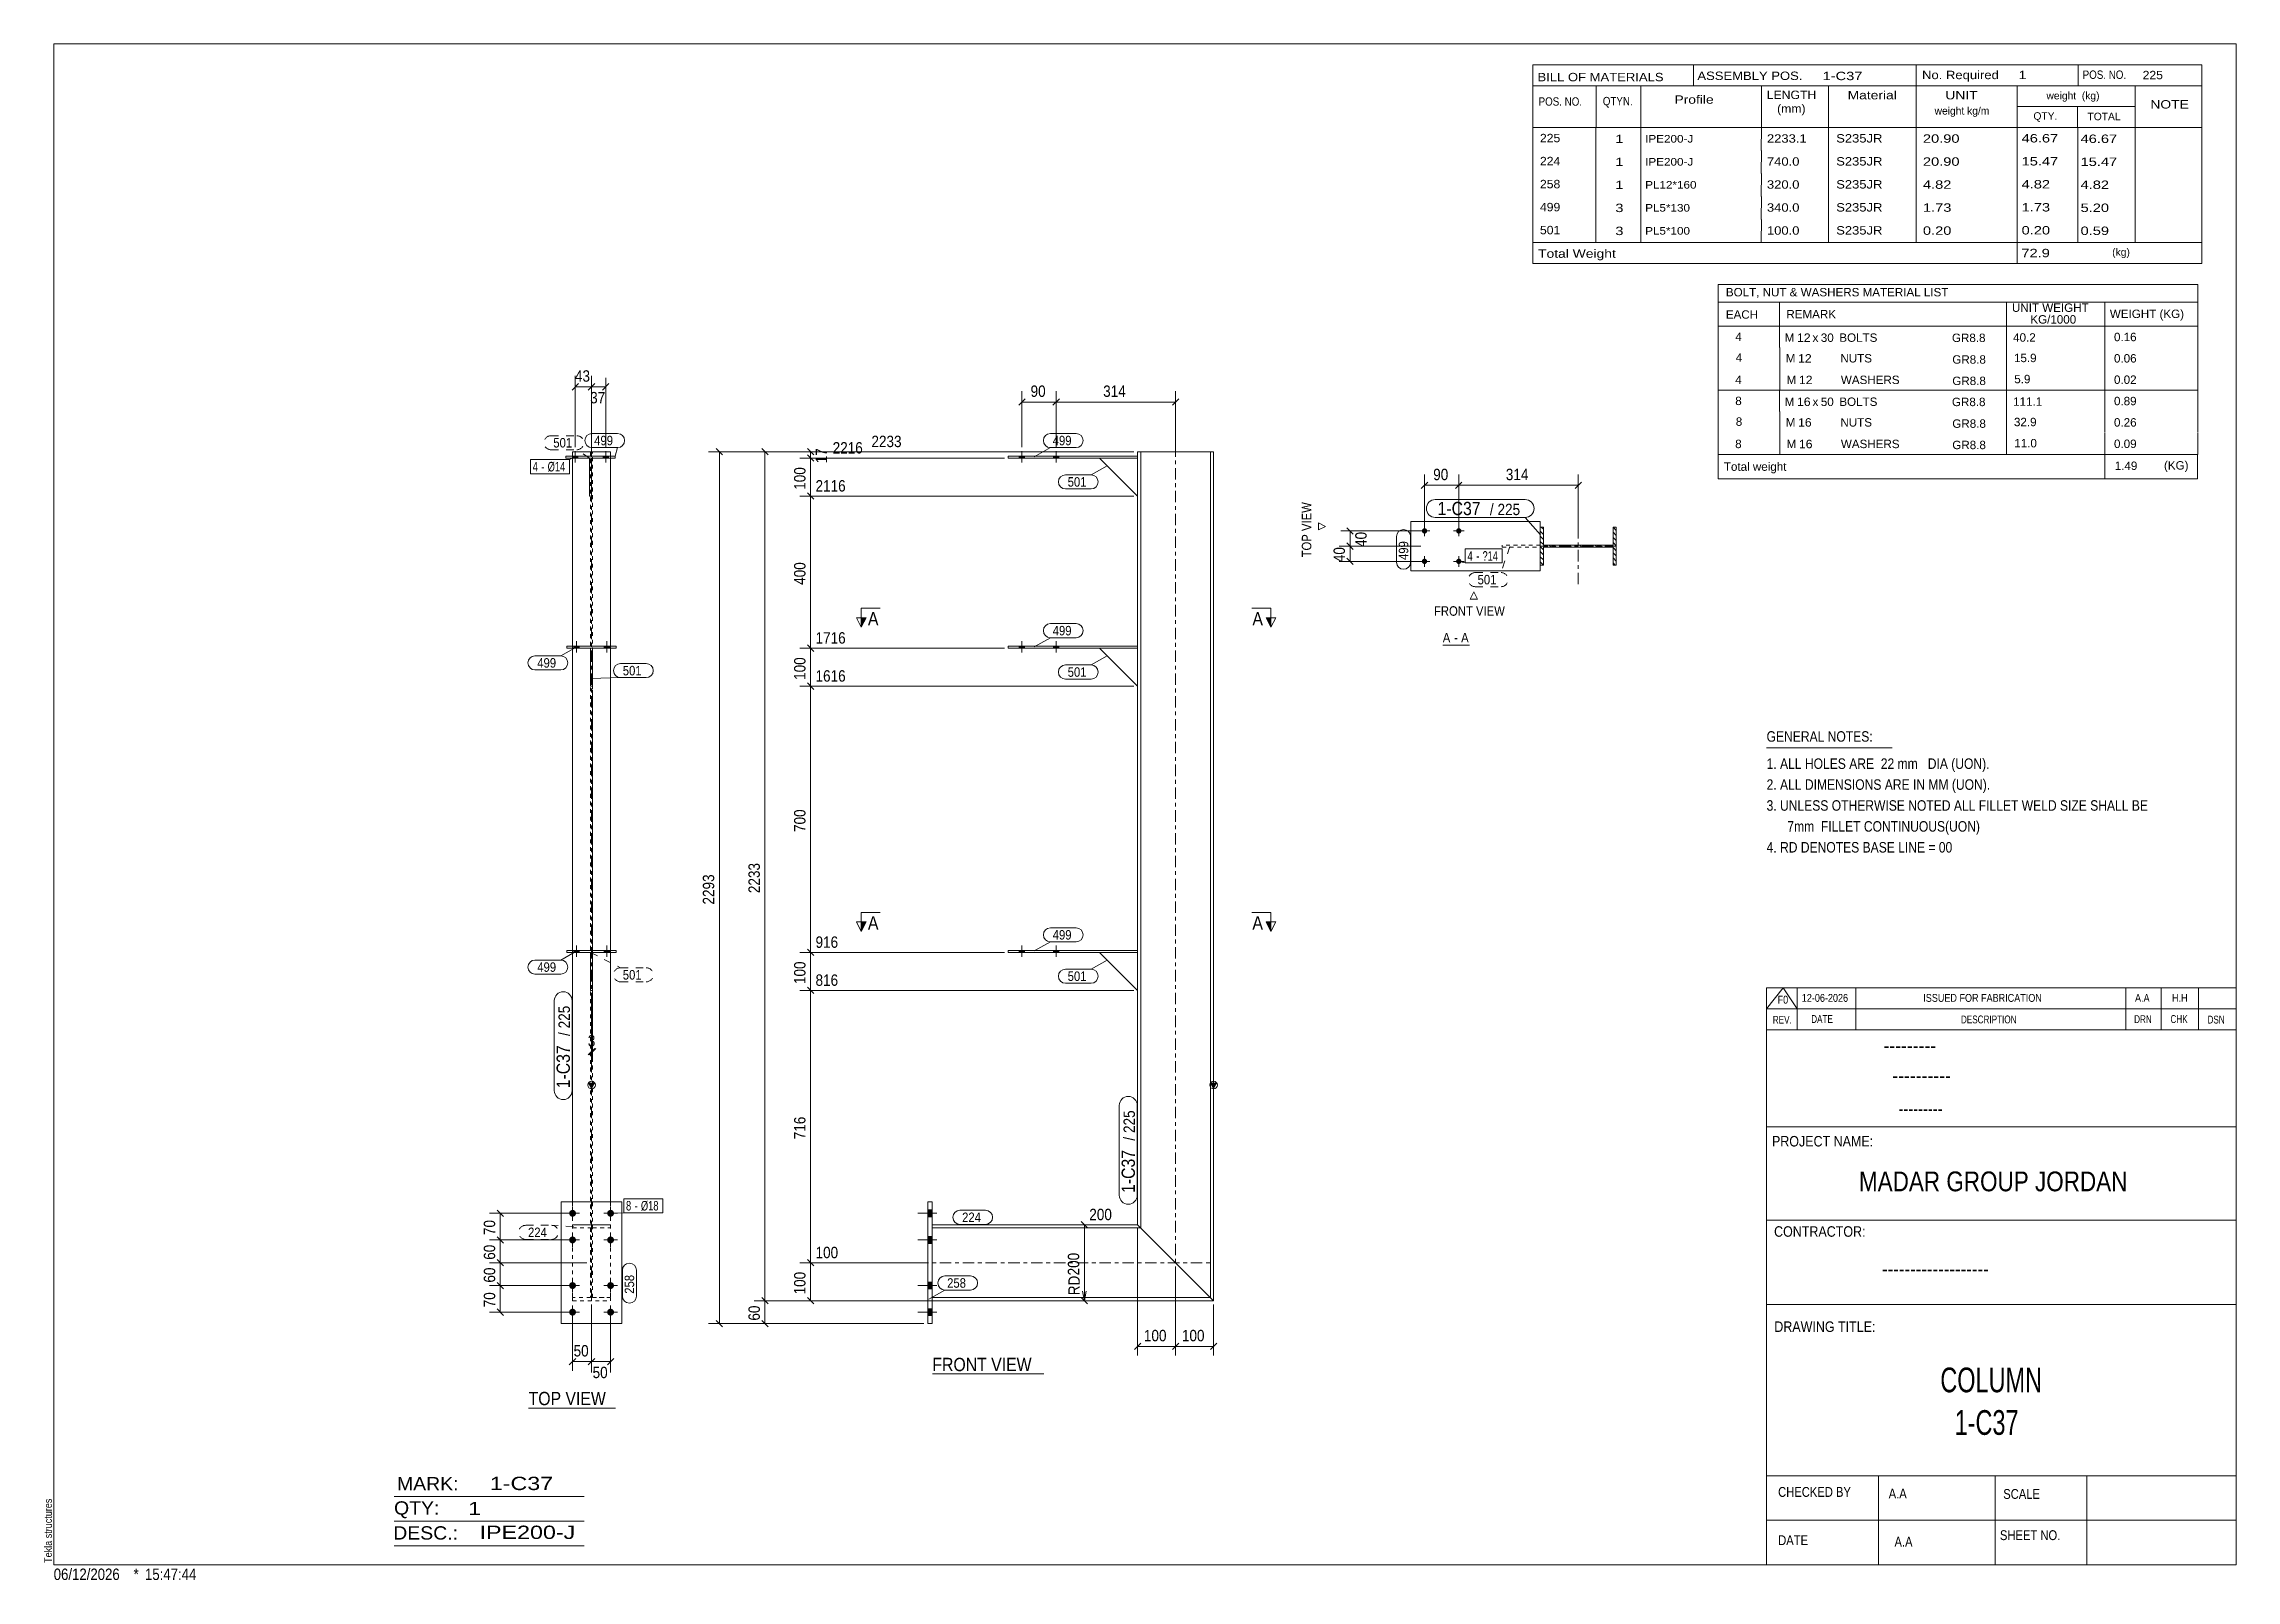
# Model space of a CAD drawing. Header units: millimetres. Extents: x 2 to 579, y 1 to 405.
import ezdxf

# ---------------------------------------------------------------- set-up
doc = ezdxf.new("R2010")
doc.units = ezdxf.units.MM
for name, pattern in [('XKITLINE00', [0]), ('XKITLINE01', [4, 1, -1, 1, -1]), ('XKITLINE02', [4, 2, -2]), ('XKITLINE03', [6, 3, -1, 1, -1])]:
    doc.linetypes.add(name, pattern=pattern)
for name, color, linetype, lineweight in [('Bolt', 3, 'Continuous', 0), ('BoltMark', 7, 'Continuous', 0), ('Dimensions', 7, 'Continuous', 0), ('DrawingSheet', 5, 'Continuous', 0), ('OtherObjectType', 7, 'Continuous', 0), ('Part', 2, 'Continuous', 0), ('PartMark', 7, 'Continuous', 0), ('Section', 6, 'Continuous', 0)]:
    doc.layers.add(name, color=color, linetype=linetype, lineweight=lineweight)
doc.styles.add('@ARIAL_UNICODE_MS_BOLD', font='ARIAL.TTF')
doc.styles.add('ARIAL', font='ARIAL.TTF')
doc.styles.add('ARIAL_NARROW', font='ARIALN.TTF')
doc.styles.add('COMIC_SANS_MS_BOLD', font='COMICBD.TTF')
doc.styles.add('SWIS721_EX_BT', font='ARIAL.TTF')
doc.styles.add('SWISSE', font='ARIAL.TTF')

# ---------------------------------------------------------------- blocks, each defined once
blk = doc.blocks.new('*A1')
at = {"layer": 'Part', "color": 7, "linetype": 'XKITLINE00', "lineweight": 0}
for p, q in [((396.81, 276), (395.96, 276.85)), ((396.81, 277.34), (396.25, 277.9)), ((415.96, 277.05), (415.11, 277.9)), ((396.81, 274.65), (395.96, 275.5)), ((396.81, 273.3), (395.96, 274.15)), ((396.81, 271.95), (395.96, 272.8)), ((396.81, 270.61), (395.96, 271.46)), ((397.49, 272.62), (396.93, 273.18)), ((398.83, 272.62), (398.27, 273.18)), ((400.18, 272.62), (399.62, 273.18)), ((401.53, 272.62), (400.97, 273.18)), ((402.87, 272.62), (402.31, 273.18)), ((404.22, 272.62), (403.66, 273.18)), ((405.57, 272.62), (405.01, 273.18)), ((406.92, 272.62), (406.36, 273.18)), ((408.26, 272.62), (407.7, 273.18)), ((409.61, 272.62), (409.05, 273.18)), ((410.96, 272.62), (410.4, 273.18)), ((412.3, 272.62), (411.74, 273.18)), ((413.65, 272.62), (413.09, 273.18)), ((415, 272.62), (414.44, 273.18)), ((415.96, 275.7), (415.11, 276.55)), ((415.96, 274.36), (415.11, 275.21)), ((415.96, 273.01), (415.11, 273.86)), ((415.96, 271.66), (415.11, 272.51)), ((415.96, 270.32), (415.11, 271.17)), ((396.81, 269.26), (395.96, 270.11)), ((396.81, 267.91), (395.96, 268.76)), ((415.96, 268.97), (415.11, 269.82)), ((415.68, 267.9), (415.11, 268.47))]:
    blk.add_line(p, q, dxfattribs=at)
blk = doc.blocks.new('*A2')
at = {"layer": 'Bolt'}
for points in [[(236.06, 96.53), (234.86, 96.53), (234.86, 98.33), (236.06, 98.33)], [(236.06, 96.53), (234.86, 96.53), (234.86, 98.33), (236.06, 98.33)], [(236.06, 89.53), (234.86, 89.53), (234.86, 91.33), (236.06, 91.33)], [(236.06, 89.53), (234.86, 89.53), (234.86, 91.33), (236.06, 91.33)], [(236.06, 77.53), (234.86, 77.53), (234.86, 79.33), (236.06, 79.33)], [(236.06, 77.53), (234.86, 77.53), (234.86, 79.33), (236.06, 79.33)], [(236.06, 70.53), (234.86, 70.53), (234.86, 72.33), (236.06, 72.33)], [(236.06, 70.53), (234.86, 70.53), (234.86, 72.33), (236.06, 72.33)]]:
    blk.add_hatch(color=3, dxfattribs=at).paths.add_polyline_path(points, flags=17)
at = {"layer": 'Bolt', "color": 3, "linetype": 'XKITLINE00', "lineweight": 0}
for p, q in [((234.86, 98.33), (236.06, 98.33)), ((234.86, 98.33), (236.06, 98.33)), ((232.26, 97.43), (237.26, 97.43)), ((232.26, 97.43), (237.26, 97.43)), ((234.86, 96.53), (236.06, 96.53)), ((234.86, 96.53), (236.06, 96.53)), ((232.26, 90.43), (237.26, 90.43)), ((232.26, 90.43), (237.26, 90.43)), ((234.86, 91.33), (236.06, 91.33)), ((234.86, 91.33), (236.06, 91.33)), ((234.86, 89.53), (236.06, 89.53)), ((234.86, 89.53), (236.06, 89.53)), ((232.26, 78.43), (237.26, 78.43)), ((232.26, 78.43), (237.26, 78.43)), ((234.86, 79.33), (236.06, 79.33)), ((234.86, 79.33), (236.06, 79.33)), ((234.86, 77.53), (236.06, 77.53)), ((234.86, 77.53), (236.06, 77.53)), ((232.26, 71.43), (237.26, 71.43)), ((232.26, 71.43), (237.26, 71.43)), ((234.86, 72.33), (236.06, 72.33)), ((234.86, 72.33), (236.06, 72.33)), ((234.86, 70.53), (236.06, 70.53)), ((234.86, 70.53), (236.06, 70.53))]:
    blk.add_line(p, q, dxfattribs=at)
blk = doc.blocks.new('*A3')
at = {"layer": 'Bolt'}
for points in [[(258.94, 166.06), (258.94, 166.56), (260.34, 166.56), (260.34, 166.06)], [(258.94, 166.06), (258.94, 166.56), (260.34, 166.56), (260.34, 166.06)], [(267.94, 166.06), (267.94, 166.56), (269.34, 166.56), (269.34, 166.06)], [(267.94, 166.06), (267.94, 166.56), (269.34, 166.56), (269.34, 166.06)]]:
    blk.add_hatch(color=3, dxfattribs=at).paths.add_polyline_path(points, flags=17)
at = {"layer": 'Bolt', "color": 3, "linetype": 'XKITLINE00', "lineweight": 0}
for p, q in [((259.64, 164.9), (259.64, 167.9)), ((259.64, 164.9), (259.64, 167.9)), ((268.64, 164.9), (268.64, 167.9)), ((268.64, 164.9), (268.64, 167.9)), ((258.94, 166.06), (258.94, 166.56)), ((258.94, 166.06), (258.94, 166.56)), ((260.34, 166.06), (260.34, 166.56)), ((260.34, 166.06), (260.34, 166.56)), ((267.94, 166.06), (267.94, 166.56)), ((267.94, 166.06), (267.94, 166.56)), ((269.34, 166.06), (269.34, 166.56)), ((269.34, 166.06), (269.34, 166.56))]:
    blk.add_line(p, q, dxfattribs=at)
blk = doc.blocks.new('*A4')
at = {"layer": 'Bolt'}
for points in [[(258.94, 246.06), (258.94, 246.56), (260.34, 246.56), (260.34, 246.06)], [(258.94, 246.06), (258.94, 246.56), (260.34, 246.56), (260.34, 246.06)], [(267.94, 246.06), (267.94, 246.56), (269.34, 246.56), (269.34, 246.06)], [(267.94, 246.06), (267.94, 246.56), (269.34, 246.56), (269.34, 246.06)]]:
    blk.add_hatch(color=3, dxfattribs=at).paths.add_polyline_path(points, flags=17)
at = {"layer": 'Bolt', "color": 3, "linetype": 'XKITLINE00', "lineweight": 0}
for p, q in [((258.94, 246.06), (258.94, 246.56)), ((258.94, 246.06), (258.94, 246.56)), ((259.64, 244.9), (259.64, 247.9)), ((259.64, 244.9), (259.64, 247.9)), ((260.34, 246.06), (260.34, 246.56)), ((260.34, 246.06), (260.34, 246.56)), ((267.94, 246.06), (267.94, 246.56)), ((267.94, 246.06), (267.94, 246.56)), ((268.64, 244.9), (268.64, 247.9)), ((268.64, 244.9), (268.64, 247.9)), ((269.34, 246.06), (269.34, 246.56)), ((269.34, 246.06), (269.34, 246.56))]:
    blk.add_line(p, q, dxfattribs=at)
blk = doc.blocks.new('*A5')
at = {"layer": 'Bolt'}
for points in [[(258.94, 296.06), (258.94, 296.56), (260.34, 296.56), (260.34, 296.06)], [(258.94, 296.06), (258.94, 296.56), (260.34, 296.56), (260.34, 296.06)], [(267.94, 296.06), (267.94, 296.56), (269.34, 296.56), (269.34, 296.06)], [(267.94, 296.06), (267.94, 296.56), (269.34, 296.56), (269.34, 296.06)]]:
    blk.add_hatch(color=3, dxfattribs=at).paths.add_polyline_path(points, flags=17)
at = {"layer": 'Bolt', "color": 3, "linetype": 'XKITLINE00', "lineweight": 0}
for p, q in [((258.94, 296.06), (258.94, 296.56)), ((258.94, 296.06), (258.94, 296.56)), ((259.64, 294.9), (259.64, 297.9)), ((259.64, 294.9), (259.64, 297.9)), ((260.34, 296.06), (260.34, 296.56)), ((260.34, 296.06), (260.34, 296.56)), ((267.94, 296.06), (267.94, 296.56)), ((267.94, 296.06), (267.94, 296.56)), ((268.64, 294.9), (268.64, 297.9)), ((268.64, 294.9), (268.64, 297.9)), ((269.34, 296.06), (269.34, 296.56)), ((269.34, 296.06), (269.34, 296.56))]:
    blk.add_line(p, q, dxfattribs=at)
blk = doc.blocks.new('*A6')
at = {"layer": 'Part'}
blk.add_hatch(color=2, dxfattribs=at).paths.add_polyline_path([(309.26, 131.66), (310.86, 131.66), (310.06, 130.26)], flags=17)
at = {"layer": 'Part', "color": 7, "linetype": 'XKITLINE03', "lineweight": 0}
blk.add_line((300.06, 74.43), (300.06, 307.74), dxfattribs=at)
at = {"layer": 'Part', "color": 2, "linetype": 'XKITLINE00', "lineweight": 0}
for p, q in [((290.06, 297.74), (290.06, 296.56)), ((290.06, 297.74), (310.06, 297.74)), ((290.06, 296.06), (290.06, 246.56)), ((290.91, 297.74), (290.91, 93.58)), ((309.21, 297.74), (309.21, 75.28)), ((310.06, 297.74), (310.06, 74.43)), ((290.06, 246.06), (290.06, 166.56)), ((290.06, 166.06), (290.06, 94.43)), ((310.06, 130.26), (309.26, 131.66)), ((309.26, 131.66), (310.86, 131.66)), ((310.86, 131.66), (310.06, 130.26)), ((290.06, 94.43), (310.06, 74.43))]:
    blk.add_line(p, q, dxfattribs=at)
at = {"layer": 'Part', "color": 7, "linetype": 'XKITLINE01', "lineweight": 0}
for p, q in [((290.06, 296.56), (290.06, 296.06)), ((290.06, 246.56), (290.06, 246.06)), ((290.06, 166.56), (290.06, 166.06))]:
    blk.add_line(p, q, dxfattribs=at)
at = {"layer": 'Part', "color": 2, "linetype": 'XKITLINE00', "lineweight": 0}
blk.add_circle((310.06, 131.16), 1, dxfattribs=at)
blk = doc.blocks.new('*A7')
at = {"layer": 'Part', "color": 2, "linetype": 'XKITLINE00', "lineweight": 0}
for p, q in [((236.06, 94.43), (290.06, 94.43)), ((236.06, 93.58), (290.91, 93.58)), ((290.06, 94.43), (310.06, 74.43)), ((309.21, 75.28), (236.06, 75.28)), ((236.06, 74.43), (310.06, 74.43))]:
    blk.add_line(p, q, dxfattribs=at)
at = {"layer": 'Part', "color": 7, "linetype": 'XKITLINE01', "lineweight": 0}
blk.add_line((236.06, 94.43), (236.06, 74.43), dxfattribs=at)
at = {"layer": 'Part', "color": 7, "linetype": 'XKITLINE03', "lineweight": 0}
blk.add_line((226.06, 84.43), (310.06, 84.43), dxfattribs=at)
blk = doc.blocks.new('*A8')
at = {"layer": 'Part', "color": 2, "linetype": 'XKITLINE00', "lineweight": 0}
for p, q in [((236.06, 100.43), (234.86, 100.43)), ((234.86, 100.43), (234.86, 68.43)), ((236.06, 68.43), (236.06, 100.43)), ((234.86, 68.43), (236.06, 68.43))]:
    blk.add_line(p, q, dxfattribs=at)
blk = doc.blocks.new('*A9')
at = {"layer": 'Part', "color": 2, "linetype": 'XKITLINE00', "lineweight": 0}
for p, q in [((256.06, 166.06), (256.06, 166.56)), ((256.06, 166.56), (290.06, 166.56)), ((256.06, 166.06), (290.06, 166.06)), ((290.06, 166.56), (290.06, 166.06))]:
    blk.add_line(p, q, dxfattribs=at)
blk = doc.blocks.new('*A10')
at = {"layer": 'Part', "color": 2, "linetype": 'XKITLINE00', "lineweight": 0}
blk.add_line((280.06, 166.06), (290.06, 156.06), dxfattribs=at)
at = {"layer": 'Part', "color": 7, "linetype": 'XKITLINE01', "lineweight": 0}
for p, q in [((290.06, 166.06), (280.06, 166.06)), ((290.06, 156.06), (290.06, 166.06))]:
    blk.add_line(p, q, dxfattribs=at)
blk = doc.blocks.new('*A11')
at = {"layer": 'Part', "color": 2, "linetype": 'XKITLINE00', "lineweight": 0}
for p, q in [((256.06, 246.06), (256.06, 246.56)), ((256.06, 246.56), (290.06, 246.56)), ((256.06, 246.06), (290.06, 246.06)), ((290.06, 246.56), (290.06, 246.06))]:
    blk.add_line(p, q, dxfattribs=at)
blk = doc.blocks.new('*A12')
at = {"layer": 'Part', "color": 2, "linetype": 'XKITLINE00', "lineweight": 0}
blk.add_line((280.06, 246.06), (290.06, 236.06), dxfattribs=at)
at = {"layer": 'Part', "color": 7, "linetype": 'XKITLINE01', "lineweight": 0}
for p, q in [((290.06, 246.06), (280.06, 246.06)), ((290.06, 236.06), (290.06, 246.06))]:
    blk.add_line(p, q, dxfattribs=at)
blk = doc.blocks.new('*A13')
at = {"layer": 'Part', "color": 2, "linetype": 'XKITLINE00', "lineweight": 0}
for p, q in [((256.06, 296.06), (256.06, 296.56)), ((256.06, 296.56), (290.06, 296.56)), ((256.06, 296.06), (290.06, 296.06)), ((290.06, 296.56), (290.06, 296.06))]:
    blk.add_line(p, q, dxfattribs=at)
blk = doc.blocks.new('*A14')
at = {"layer": 'Part', "color": 2, "linetype": 'XKITLINE00', "lineweight": 0}
blk.add_line((280.06, 296.06), (290.06, 286.06), dxfattribs=at)
at = {"layer": 'Part', "color": 7, "linetype": 'XKITLINE01', "lineweight": 0}
for p, q in [((290.06, 296.06), (280.06, 296.06)), ((290.06, 286.06), (290.06, 296.06))]:
    blk.add_line(p, q, dxfattribs=at)
blk = doc.blocks.new('*A15')
at = {"layer": 'Bolt'}
for points in [[(140.55, 97.48), (140.55, 97.52), (140.56, 97.57), (140.57, 97.61), (140.58, 97.65), (140.59, 97.69), (140.6, 97.74), (140.62, 97.78), (140.64, 97.82), (140.66, 97.86), (140.68, 97.9), (140.7, 97.93), (140.73, 97.97), (140.75, 98), (140.78, 98.04), (140.81, 98.07), (140.85, 98.1), (140.88, 98.13), (140.91, 98.16), (140.95, 98.18), (140.99, 98.21), (141.03, 98.23), (141.07, 98.25), (141.11, 98.27), (141.15, 98.28), (141.19, 98.29), (141.23, 98.31), (141.27, 98.32), (141.32, 98.32), (141.36, 98.33), (141.41, 98.33), (141.45, 98.33), (141.49, 98.33), (141.54, 98.33), (141.58, 98.32), (141.63, 98.32), (141.67, 98.31), (141.71, 98.29), (141.75, 98.28), (141.79, 98.27), (141.83, 98.25), (141.87, 98.23), (141.91, 98.21), (141.95, 98.18), (141.99, 98.16), (142.02, 98.13), (142.05, 98.1), (142.09, 98.07), (142.12, 98.04), (142.15, 98), (142.17, 97.97), (142.2, 97.93), (142.22, 97.9), (142.24, 97.86), (142.26, 97.82), (142.28, 97.78), (142.3, 97.74), (142.31, 97.69), (142.32, 97.65), (142.33, 97.61), (142.34, 97.57), (142.35, 97.52), (142.35, 97.48), (142.35, 97.43), (142.35, 97.39), (142.35, 97.35), (142.34, 97.3), (142.33, 97.26), (142.32, 97.21), (142.31, 97.17), (142.3, 97.13), (142.28, 97.09), (142.26, 97.05), (142.24, 97.01), (142.22, 96.97), (142.2, 96.93), (142.17, 96.9), (142.15, 96.86), (142.12, 96.83), (142.09, 96.8), (142.05, 96.77), (142.02, 96.74), (141.99, 96.71), (141.95, 96.69), (141.91, 96.66), (141.87, 96.64), (141.83, 96.62), (141.79, 96.6), (141.75, 96.59), (141.71, 96.57), (141.67, 96.56), (141.63, 96.55), (141.58, 96.54), (141.54, 96.54), (141.49, 96.53), (141.45, 96.53), (141.41, 96.53), (141.36, 96.54), (141.32, 96.54), (141.27, 96.55), (141.23, 96.56), (141.19, 96.57), (141.15, 96.59), (141.11, 96.6), (141.07, 96.62), (141.03, 96.64), (140.99, 96.66), (140.95, 96.69), (140.91, 96.71), (140.88, 96.74), (140.85, 96.77), (140.81, 96.8), (140.78, 96.83), (140.75, 96.86), (140.73, 96.9), (140.7, 96.93), (140.68, 96.97), (140.66, 97.01), (140.64, 97.05), (140.62, 97.09), (140.6, 97.13), (140.59, 97.17), (140.58, 97.21), (140.57, 97.26), (140.56, 97.3), (140.55, 97.35), (140.55, 97.39), (140.55, 97.43)], [(150.55, 97.48), (150.55, 97.52), (150.56, 97.57), (150.57, 97.61), (150.58, 97.65), (150.59, 97.69), (150.6, 97.74), (150.62, 97.78), (150.64, 97.82), (150.66, 97.86), (150.68, 97.9), (150.7, 97.93), (150.73, 97.97), (150.75, 98), (150.78, 98.04), (150.81, 98.07), (150.85, 98.1), (150.88, 98.13), (150.91, 98.16), (150.95, 98.18), (150.99, 98.21), (151.03, 98.23), (151.07, 98.25), (151.11, 98.27), (151.15, 98.28), (151.19, 98.29), (151.23, 98.31), (151.27, 98.32), (151.32, 98.32), (151.36, 98.33), (151.41, 98.33), (151.45, 98.33), (151.49, 98.33), (151.54, 98.33), (151.58, 98.32), (151.63, 98.32), (151.67, 98.31), (151.71, 98.29), (151.75, 98.28), (151.79, 98.27), (151.83, 98.25), (151.87, 98.23), (151.91, 98.21), (151.95, 98.18), (151.99, 98.16), (152.02, 98.13), (152.05, 98.1), (152.09, 98.07), (152.12, 98.04), (152.15, 98), (152.17, 97.97), (152.2, 97.93), (152.22, 97.9), (152.24, 97.86), (152.26, 97.82), (152.28, 97.78), (152.3, 97.74), (152.31, 97.69), (152.32, 97.65), (152.33, 97.61), (152.34, 97.57), (152.35, 97.52), (152.35, 97.48), (152.35, 97.43), (152.35, 97.39), (152.35, 97.35), (152.34, 97.3), (152.33, 97.26), (152.32, 97.21), (152.31, 97.17), (152.3, 97.13), (152.28, 97.09), (152.26, 97.05), (152.24, 97.01), (152.22, 96.97), (152.2, 96.93), (152.17, 96.9), (152.15, 96.86), (152.12, 96.83), (152.09, 96.8), (152.05, 96.77), (152.02, 96.74), (151.99, 96.71), (151.95, 96.69), (151.91, 96.66), (151.87, 96.64), (151.83, 96.62), (151.79, 96.6), (151.75, 96.59), (151.71, 96.57), (151.67, 96.56), (151.63, 96.55), (151.58, 96.54), (151.54, 96.54), (151.49, 96.53), (151.45, 96.53), (151.41, 96.53), (151.36, 96.54), (151.32, 96.54), (151.27, 96.55), (151.23, 96.56), (151.19, 96.57), (151.15, 96.59), (151.11, 96.6), (151.07, 96.62), (151.03, 96.64), (150.99, 96.66), (150.95, 96.69), (150.91, 96.71), (150.88, 96.74), (150.85, 96.77), (150.81, 96.8), (150.78, 96.83), (150.75, 96.86), (150.73, 96.9), (150.7, 96.93), (150.68, 96.97), (150.66, 97.01), (150.64, 97.05), (150.62, 97.09), (150.6, 97.13), (150.59, 97.17), (150.58, 97.21), (150.57, 97.26), (150.56, 97.3), (150.55, 97.35), (150.55, 97.39), (150.55, 97.43)], [(140.55, 90.48), (140.55, 90.52), (140.56, 90.57), (140.57, 90.61), (140.58, 90.65), (140.59, 90.69), (140.6, 90.74), (140.62, 90.78), (140.64, 90.82), (140.66, 90.86), (140.68, 90.9), (140.7, 90.93), (140.73, 90.97), (140.75, 91), (140.78, 91.04), (140.81, 91.07), (140.85, 91.1), (140.88, 91.13), (140.91, 91.16), (140.95, 91.18), (140.99, 91.21), (141.03, 91.23), (141.07, 91.25), (141.11, 91.27), (141.15, 91.28), (141.19, 91.29), (141.23, 91.31), (141.27, 91.32), (141.32, 91.32), (141.36, 91.33), (141.41, 91.33), (141.45, 91.33), (141.49, 91.33), (141.54, 91.33), (141.58, 91.32), (141.63, 91.32), (141.67, 91.31), (141.71, 91.29), (141.75, 91.28), (141.79, 91.27), (141.83, 91.25), (141.87, 91.23), (141.91, 91.21), (141.95, 91.18), (141.99, 91.16), (142.02, 91.13), (142.05, 91.1), (142.09, 91.07), (142.12, 91.04), (142.15, 91), (142.17, 90.97), (142.2, 90.93), (142.22, 90.9), (142.24, 90.86), (142.26, 90.82), (142.28, 90.78), (142.3, 90.74), (142.31, 90.69), (142.32, 90.65), (142.33, 90.61), (142.34, 90.57), (142.35, 90.52), (142.35, 90.48), (142.35, 90.43), (142.35, 90.39), (142.35, 90.35), (142.34, 90.3), (142.33, 90.26), (142.32, 90.21), (142.31, 90.17), (142.3, 90.13), (142.28, 90.09), (142.26, 90.05), (142.24, 90.01), (142.22, 89.97), (142.2, 89.93), (142.17, 89.9), (142.15, 89.86), (142.12, 89.83), (142.09, 89.8), (142.05, 89.77), (142.02, 89.74), (141.99, 89.71), (141.95, 89.69), (141.91, 89.66), (141.87, 89.64), (141.83, 89.62), (141.79, 89.6), (141.75, 89.59), (141.71, 89.57), (141.67, 89.56), (141.63, 89.55), (141.58, 89.54), (141.54, 89.54), (141.49, 89.53), (141.45, 89.53), (141.41, 89.53), (141.36, 89.54), (141.32, 89.54), (141.27, 89.55), (141.23, 89.56), (141.19, 89.57), (141.15, 89.59), (141.11, 89.6), (141.07, 89.62), (141.03, 89.64), (140.99, 89.66), (140.95, 89.69), (140.91, 89.71), (140.88, 89.74), (140.85, 89.77), (140.81, 89.8), (140.78, 89.83), (140.75, 89.86), (140.73, 89.9), (140.7, 89.93), (140.68, 89.97), (140.66, 90.01), (140.64, 90.05), (140.62, 90.09), (140.6, 90.13), (140.59, 90.17), (140.58, 90.21), (140.57, 90.26), (140.56, 90.3), (140.55, 90.35), (140.55, 90.39), (140.55, 90.43)], [(150.55, 90.48), (150.55, 90.52), (150.56, 90.57), (150.57, 90.61), (150.58, 90.65), (150.59, 90.69), (150.6, 90.74), (150.62, 90.78), (150.64, 90.82), (150.66, 90.86), (150.68, 90.9), (150.7, 90.93), (150.73, 90.97), (150.75, 91), (150.78, 91.04), (150.81, 91.07), (150.85, 91.1), (150.88, 91.13), (150.91, 91.16), (150.95, 91.18), (150.99, 91.21), (151.03, 91.23), (151.07, 91.25), (151.11, 91.27), (151.15, 91.28), (151.19, 91.29), (151.23, 91.31), (151.27, 91.32), (151.32, 91.32), (151.36, 91.33), (151.41, 91.33), (151.45, 91.33), (151.49, 91.33), (151.54, 91.33), (151.58, 91.32), (151.63, 91.32), (151.67, 91.31), (151.71, 91.29), (151.75, 91.28), (151.79, 91.27), (151.83, 91.25), (151.87, 91.23), (151.91, 91.21), (151.95, 91.18), (151.99, 91.16), (152.02, 91.13), (152.05, 91.1), (152.09, 91.07), (152.12, 91.04), (152.15, 91), (152.17, 90.97), (152.2, 90.93), (152.22, 90.9), (152.24, 90.86), (152.26, 90.82), (152.28, 90.78), (152.3, 90.74), (152.31, 90.69), (152.32, 90.65), (152.33, 90.61), (152.34, 90.57), (152.35, 90.52), (152.35, 90.48), (152.35, 90.43), (152.35, 90.39), (152.35, 90.35), (152.34, 90.3), (152.33, 90.26), (152.32, 90.21), (152.31, 90.17), (152.3, 90.13), (152.28, 90.09), (152.26, 90.05), (152.24, 90.01), (152.22, 89.97), (152.2, 89.93), (152.17, 89.9), (152.15, 89.86), (152.12, 89.83), (152.09, 89.8), (152.05, 89.77), (152.02, 89.74), (151.99, 89.71), (151.95, 89.69), (151.91, 89.66), (151.87, 89.64), (151.83, 89.62), (151.79, 89.6), (151.75, 89.59), (151.71, 89.57), (151.67, 89.56), (151.63, 89.55), (151.58, 89.54), (151.54, 89.54), (151.49, 89.53), (151.45, 89.53), (151.41, 89.53), (151.36, 89.54), (151.32, 89.54), (151.27, 89.55), (151.23, 89.56), (151.19, 89.57), (151.15, 89.59), (151.11, 89.6), (151.07, 89.62), (151.03, 89.64), (150.99, 89.66), (150.95, 89.69), (150.91, 89.71), (150.88, 89.74), (150.85, 89.77), (150.81, 89.8), (150.78, 89.83), (150.75, 89.86), (150.73, 89.9), (150.7, 89.93), (150.68, 89.97), (150.66, 90.01), (150.64, 90.05), (150.62, 90.09), (150.6, 90.13), (150.59, 90.17), (150.58, 90.21), (150.57, 90.26), (150.56, 90.3), (150.55, 90.35), (150.55, 90.39), (150.55, 90.43)], [(140.55, 78.48), (140.55, 78.52), (140.56, 78.57), (140.57, 78.61), (140.58, 78.65), (140.59, 78.69), (140.6, 78.74), (140.62, 78.78), (140.64, 78.82), (140.66, 78.86), (140.68, 78.9), (140.7, 78.93), (140.73, 78.97), (140.75, 79), (140.78, 79.04), (140.81, 79.07), (140.85, 79.1), (140.88, 79.13), (140.91, 79.16), (140.95, 79.18), (140.99, 79.21), (141.03, 79.23), (141.07, 79.25), (141.11, 79.27), (141.15, 79.28), (141.19, 79.29), (141.23, 79.31), (141.27, 79.32), (141.32, 79.32), (141.36, 79.33), (141.41, 79.33), (141.45, 79.33), (141.49, 79.33), (141.54, 79.33), (141.58, 79.32), (141.63, 79.32), (141.67, 79.31), (141.71, 79.29), (141.75, 79.28), (141.79, 79.27), (141.83, 79.25), (141.87, 79.23), (141.91, 79.21), (141.95, 79.18), (141.99, 79.16), (142.02, 79.13), (142.05, 79.1), (142.09, 79.07), (142.12, 79.04), (142.15, 79), (142.17, 78.97), (142.2, 78.93), (142.22, 78.9), (142.24, 78.86), (142.26, 78.82), (142.28, 78.78), (142.3, 78.74), (142.31, 78.69), (142.32, 78.65), (142.33, 78.61), (142.34, 78.57), (142.35, 78.52), (142.35, 78.48), (142.35, 78.43), (142.35, 78.39), (142.35, 78.35), (142.34, 78.3), (142.33, 78.26), (142.32, 78.21), (142.31, 78.17), (142.3, 78.13), (142.28, 78.09), (142.26, 78.05), (142.24, 78.01), (142.22, 77.97), (142.2, 77.93), (142.17, 77.9), (142.15, 77.86), (142.12, 77.83), (142.09, 77.8), (142.05, 77.77), (142.02, 77.74), (141.99, 77.71), (141.95, 77.69), (141.91, 77.66), (141.87, 77.64), (141.83, 77.62), (141.79, 77.6), (141.75, 77.59), (141.71, 77.57), (141.67, 77.56), (141.63, 77.55), (141.58, 77.54), (141.54, 77.54), (141.49, 77.53), (141.45, 77.53), (141.41, 77.53), (141.36, 77.54), (141.32, 77.54), (141.27, 77.55), (141.23, 77.56), (141.19, 77.57), (141.15, 77.59), (141.11, 77.6), (141.07, 77.62), (141.03, 77.64), (140.99, 77.66), (140.95, 77.69), (140.91, 77.71), (140.88, 77.74), (140.85, 77.77), (140.81, 77.8), (140.78, 77.83), (140.75, 77.86), (140.73, 77.9), (140.7, 77.93), (140.68, 77.97), (140.66, 78.01), (140.64, 78.05), (140.62, 78.09), (140.6, 78.13), (140.59, 78.17), (140.58, 78.21), (140.57, 78.26), (140.56, 78.3), (140.55, 78.35), (140.55, 78.39), (140.55, 78.43)], [(150.55, 78.48), (150.55, 78.52), (150.56, 78.57), (150.57, 78.61), (150.58, 78.65), (150.59, 78.69), (150.6, 78.74), (150.62, 78.78), (150.64, 78.82), (150.66, 78.86), (150.68, 78.9), (150.7, 78.93), (150.73, 78.97), (150.75, 79), (150.78, 79.04), (150.81, 79.07), (150.85, 79.1), (150.88, 79.13), (150.91, 79.16), (150.95, 79.18), (150.99, 79.21), (151.03, 79.23), (151.07, 79.25), (151.11, 79.27), (151.15, 79.28), (151.19, 79.29), (151.23, 79.31), (151.27, 79.32), (151.32, 79.32), (151.36, 79.33), (151.41, 79.33), (151.45, 79.33), (151.49, 79.33), (151.54, 79.33), (151.58, 79.32), (151.63, 79.32), (151.67, 79.31), (151.71, 79.29), (151.75, 79.28), (151.79, 79.27), (151.83, 79.25), (151.87, 79.23), (151.91, 79.21), (151.95, 79.18), (151.99, 79.16), (152.02, 79.13), (152.05, 79.1), (152.09, 79.07), (152.12, 79.04), (152.15, 79), (152.17, 78.97), (152.2, 78.93), (152.22, 78.9), (152.24, 78.86), (152.26, 78.82), (152.28, 78.78), (152.3, 78.74), (152.31, 78.69), (152.32, 78.65), (152.33, 78.61), (152.34, 78.57), (152.35, 78.52), (152.35, 78.48), (152.35, 78.43), (152.35, 78.39), (152.35, 78.35), (152.34, 78.3), (152.33, 78.26), (152.32, 78.21), (152.31, 78.17), (152.3, 78.13), (152.28, 78.09), (152.26, 78.05), (152.24, 78.01), (152.22, 77.97), (152.2, 77.93), (152.17, 77.9), (152.15, 77.86), (152.12, 77.83), (152.09, 77.8), (152.05, 77.77), (152.02, 77.74), (151.99, 77.71), (151.95, 77.69), (151.91, 77.66), (151.87, 77.64), (151.83, 77.62), (151.79, 77.6), (151.75, 77.59), (151.71, 77.57), (151.67, 77.56), (151.63, 77.55), (151.58, 77.54), (151.54, 77.54), (151.49, 77.53), (151.45, 77.53), (151.41, 77.53), (151.36, 77.54), (151.32, 77.54), (151.27, 77.55), (151.23, 77.56), (151.19, 77.57), (151.15, 77.59), (151.11, 77.6), (151.07, 77.62), (151.03, 77.64), (150.99, 77.66), (150.95, 77.69), (150.91, 77.71), (150.88, 77.74), (150.85, 77.77), (150.81, 77.8), (150.78, 77.83), (150.75, 77.86), (150.73, 77.9), (150.7, 77.93), (150.68, 77.97), (150.66, 78.01), (150.64, 78.05), (150.62, 78.09), (150.6, 78.13), (150.59, 78.17), (150.58, 78.21), (150.57, 78.26), (150.56, 78.3), (150.55, 78.35), (150.55, 78.39), (150.55, 78.43)], [(140.55, 71.48), (140.55, 71.52), (140.56, 71.57), (140.57, 71.61), (140.58, 71.65), (140.59, 71.69), (140.6, 71.74), (140.62, 71.78), (140.64, 71.82), (140.66, 71.86), (140.68, 71.9), (140.7, 71.93), (140.73, 71.97), (140.75, 72), (140.78, 72.04), (140.81, 72.07), (140.85, 72.1), (140.88, 72.13), (140.91, 72.16), (140.95, 72.18), (140.99, 72.21), (141.03, 72.23), (141.07, 72.25), (141.11, 72.27), (141.15, 72.28), (141.19, 72.29), (141.23, 72.31), (141.27, 72.32), (141.32, 72.32), (141.36, 72.33), (141.41, 72.33), (141.45, 72.33), (141.49, 72.33), (141.54, 72.33), (141.58, 72.32), (141.63, 72.32), (141.67, 72.31), (141.71, 72.29), (141.75, 72.28), (141.79, 72.27), (141.83, 72.25), (141.87, 72.23), (141.91, 72.21), (141.95, 72.18), (141.99, 72.16), (142.02, 72.13), (142.05, 72.1), (142.09, 72.07), (142.12, 72.04), (142.15, 72), (142.17, 71.97), (142.2, 71.93), (142.22, 71.9), (142.24, 71.86), (142.26, 71.82), (142.28, 71.78), (142.3, 71.74), (142.31, 71.69), (142.32, 71.65), (142.33, 71.61), (142.34, 71.57), (142.35, 71.52), (142.35, 71.48), (142.35, 71.43), (142.35, 71.39), (142.35, 71.35), (142.34, 71.3), (142.33, 71.26), (142.32, 71.21), (142.31, 71.17), (142.3, 71.13), (142.28, 71.09), (142.26, 71.05), (142.24, 71.01), (142.22, 70.97), (142.2, 70.93), (142.17, 70.9), (142.15, 70.86), (142.12, 70.83), (142.09, 70.8), (142.05, 70.77), (142.02, 70.74), (141.99, 70.71), (141.95, 70.69), (141.91, 70.66), (141.87, 70.64), (141.83, 70.62), (141.79, 70.6), (141.75, 70.59), (141.71, 70.57), (141.67, 70.56), (141.63, 70.55), (141.58, 70.54), (141.54, 70.54), (141.49, 70.53), (141.45, 70.53), (141.41, 70.53), (141.36, 70.54), (141.32, 70.54), (141.27, 70.55), (141.23, 70.56), (141.19, 70.57), (141.15, 70.59), (141.11, 70.6), (141.07, 70.62), (141.03, 70.64), (140.99, 70.66), (140.95, 70.69), (140.91, 70.71), (140.88, 70.74), (140.85, 70.77), (140.81, 70.8), (140.78, 70.83), (140.75, 70.86), (140.73, 70.9), (140.7, 70.93), (140.68, 70.97), (140.66, 71.01), (140.64, 71.05), (140.62, 71.09), (140.6, 71.13), (140.59, 71.17), (140.58, 71.21), (140.57, 71.26), (140.56, 71.3), (140.55, 71.35), (140.55, 71.39), (140.55, 71.43)], [(150.55, 71.48), (150.55, 71.52), (150.56, 71.57), (150.57, 71.61), (150.58, 71.65), (150.59, 71.69), (150.6, 71.74), (150.62, 71.78), (150.64, 71.82), (150.66, 71.86), (150.68, 71.9), (150.7, 71.93), (150.73, 71.97), (150.75, 72), (150.78, 72.04), (150.81, 72.07), (150.85, 72.1), (150.88, 72.13), (150.91, 72.16), (150.95, 72.18), (150.99, 72.21), (151.03, 72.23), (151.07, 72.25), (151.11, 72.27), (151.15, 72.28), (151.19, 72.29), (151.23, 72.31), (151.27, 72.32), (151.32, 72.32), (151.36, 72.33), (151.41, 72.33), (151.45, 72.33), (151.49, 72.33), (151.54, 72.33), (151.58, 72.32), (151.63, 72.32), (151.67, 72.31), (151.71, 72.29), (151.75, 72.28), (151.79, 72.27), (151.83, 72.25), (151.87, 72.23), (151.91, 72.21), (151.95, 72.18), (151.99, 72.16), (152.02, 72.13), (152.05, 72.1), (152.09, 72.07), (152.12, 72.04), (152.15, 72), (152.17, 71.97), (152.2, 71.93), (152.22, 71.9), (152.24, 71.86), (152.26, 71.82), (152.28, 71.78), (152.3, 71.74), (152.31, 71.69), (152.32, 71.65), (152.33, 71.61), (152.34, 71.57), (152.35, 71.52), (152.35, 71.48), (152.35, 71.43), (152.35, 71.39), (152.35, 71.35), (152.34, 71.3), (152.33, 71.26), (152.32, 71.21), (152.31, 71.17), (152.3, 71.13), (152.28, 71.09), (152.26, 71.05), (152.24, 71.01), (152.22, 70.97), (152.2, 70.93), (152.17, 70.9), (152.15, 70.86), (152.12, 70.83), (152.09, 70.8), (152.05, 70.77), (152.02, 70.74), (151.99, 70.71), (151.95, 70.69), (151.91, 70.66), (151.87, 70.64), (151.83, 70.62), (151.79, 70.6), (151.75, 70.59), (151.71, 70.57), (151.67, 70.56), (151.63, 70.55), (151.58, 70.54), (151.54, 70.54), (151.49, 70.53), (151.45, 70.53), (151.41, 70.53), (151.36, 70.54), (151.32, 70.54), (151.27, 70.55), (151.23, 70.56), (151.19, 70.57), (151.15, 70.59), (151.11, 70.6), (151.07, 70.62), (151.03, 70.64), (150.99, 70.66), (150.95, 70.69), (150.91, 70.71), (150.88, 70.74), (150.85, 70.77), (150.81, 70.8), (150.78, 70.83), (150.75, 70.86), (150.73, 70.9), (150.7, 70.93), (150.68, 70.97), (150.66, 71.01), (150.64, 71.05), (150.62, 71.09), (150.6, 71.13), (150.59, 71.17), (150.58, 71.21), (150.57, 71.26), (150.56, 71.3), (150.55, 71.35), (150.55, 71.39), (150.55, 71.43)]]:
    blk.add_hatch(color=3, dxfattribs=at).paths.add_polyline_path(points, flags=17)
at = {"layer": 'Bolt', "color": 3, "linetype": 'XKITLINE00', "lineweight": 0}
for p, q in [((141.45, 95.63), (141.45, 99.23)), ((151.45, 95.63), (151.45, 99.23)), ((143.25, 97.43), (139.65, 97.43)), ((153.25, 97.43), (149.65, 97.43)), ((143.25, 90.43), (139.65, 90.43)), ((141.45, 88.63), (141.45, 92.23)), ((153.25, 90.43), (149.65, 90.43)), ((151.45, 88.63), (151.45, 92.23)), ((143.25, 78.43), (139.65, 78.43)), ((141.45, 76.63), (141.45, 80.23)), ((153.25, 78.43), (149.65, 78.43)), ((151.45, 76.63), (151.45, 80.23)), ((143.25, 71.43), (139.65, 71.43)), ((141.45, 69.63), (141.45, 73.23)), ((153.25, 71.43), (149.65, 71.43)), ((151.45, 69.63), (151.45, 73.23))]:
    blk.add_line(p, q, dxfattribs=at)
blk = doc.blocks.new('*A16')
at = {"layer": 'Bolt'}
for points in [[(143.15, 166.56), (143.15, 166.06), (141.75, 166.06), (141.75, 166.56)], [(143.15, 166.56), (143.15, 166.06), (141.75, 166.06), (141.75, 166.56)], [(151.15, 166.56), (151.15, 166.06), (149.75, 166.06), (149.75, 166.56)], [(151.15, 166.56), (151.15, 166.06), (149.75, 166.06), (149.75, 166.56)]]:
    blk.add_hatch(color=3, dxfattribs=at).paths.add_polyline_path(points, flags=17)
at = {"layer": 'Bolt', "color": 3, "linetype": 'XKITLINE00', "lineweight": 0}
for p, q in [((142.45, 164.9), (142.45, 167.9)), ((142.45, 164.9), (142.45, 167.9)), ((150.45, 164.9), (150.45, 167.9)), ((150.45, 164.9), (150.45, 167.9)), ((141.75, 166.06), (141.75, 166.56)), ((141.75, 166.06), (141.75, 166.56)), ((143.15, 166.06), (143.15, 166.56)), ((143.15, 166.06), (143.15, 166.56)), ((149.75, 166.06), (149.75, 166.56)), ((149.75, 166.06), (149.75, 166.56)), ((151.15, 166.06), (151.15, 166.56)), ((151.15, 166.06), (151.15, 166.56))]:
    blk.add_line(p, q, dxfattribs=at)
blk = doc.blocks.new('*A17')
at = {"layer": 'Bolt'}
for points in [[(143.15, 246.56), (143.15, 246.06), (141.75, 246.06), (141.75, 246.56)], [(143.15, 246.56), (143.15, 246.06), (141.75, 246.06), (141.75, 246.56)], [(151.15, 246.56), (151.15, 246.06), (149.75, 246.06), (149.75, 246.56)], [(151.15, 246.56), (151.15, 246.06), (149.75, 246.06), (149.75, 246.56)]]:
    blk.add_hatch(color=3, dxfattribs=at).paths.add_polyline_path(points, flags=17)
at = {"layer": 'Bolt', "color": 3, "linetype": 'XKITLINE00', "lineweight": 0}
for p, q in [((141.75, 246.06), (141.75, 246.56)), ((141.75, 246.06), (141.75, 246.56)), ((142.45, 244.9), (142.45, 247.9)), ((142.45, 244.9), (142.45, 247.9)), ((143.15, 246.06), (143.15, 246.56)), ((143.15, 246.06), (143.15, 246.56)), ((149.75, 246.06), (149.75, 246.56)), ((149.75, 246.06), (149.75, 246.56)), ((150.45, 244.9), (150.45, 247.9)), ((150.45, 244.9), (150.45, 247.9)), ((151.15, 246.06), (151.15, 246.56)), ((151.15, 246.06), (151.15, 246.56))]:
    blk.add_line(p, q, dxfattribs=at)
blk = doc.blocks.new('*A18')
at = {"layer": 'Bolt'}
for points in [[(142.87, 296.56), (142.87, 296.06), (141.47, 296.06), (141.47, 296.56)], [(142.87, 296.56), (142.87, 296.06), (141.47, 296.06), (141.47, 296.56)], [(150.87, 296.56), (150.87, 296.06), (149.47, 296.06), (149.47, 296.56)], [(150.87, 296.56), (150.87, 296.06), (149.47, 296.06), (149.47, 296.56)]]:
    blk.add_hatch(color=3, dxfattribs=at).paths.add_polyline_path(points, flags=17)
at = {"layer": 'Bolt', "color": 3, "linetype": 'XKITLINE00', "lineweight": 0}
for p, q in [((141.47, 296.06), (141.47, 296.56)), ((141.47, 296.06), (141.47, 296.56)), ((142.17, 294.9), (142.17, 297.9)), ((142.17, 294.9), (142.17, 297.9)), ((142.87, 296.06), (142.87, 296.56)), ((142.87, 296.06), (142.87, 296.56)), ((149.47, 296.06), (149.47, 296.56)), ((149.47, 296.06), (149.47, 296.56)), ((150.17, 294.9), (150.17, 297.9)), ((150.17, 294.9), (150.17, 297.9)), ((150.87, 296.06), (150.87, 296.56)), ((150.87, 296.06), (150.87, 296.56))]:
    blk.add_line(p, q, dxfattribs=at)
blk = doc.blocks.new('*A19')
at = {"layer": 'Part'}
blk.add_hatch(color=2, dxfattribs=at).paths.add_polyline_path([(145.65, 131.66), (147.25, 131.66), (146.45, 130.26)], flags=17)
at = {"layer": 'Part', "color": 7, "linetype": 'XKITLINE03', "lineweight": 0}
blk.add_line((146.45, 74.43), (146.45, 307.74), dxfattribs=at)
at = {"layer": 'Part', "color": 2, "linetype": 'XKITLINE00', "lineweight": 0}
for p, q in [((141.45, 297.74), (141.45, 296.56)), ((141.45, 297.74), (151.45, 297.74)), ((141.45, 296.06), (141.45, 246.56)), ((151.45, 297.74), (151.45, 296.56)), ((151.45, 296.06), (151.45, 246.56)), ((141.45, 246.06), (141.45, 166.56)), ((151.45, 246.06), (151.45, 166.56)), ((141.45, 166.06), (141.45, 100.43)), ((151.45, 166.06), (151.45, 100.43)), ((146.45, 130.26), (145.65, 131.66)), ((145.65, 131.66), (147.25, 131.66)), ((147.25, 131.66), (146.45, 130.26))]:
    blk.add_line(p, q, dxfattribs=at)
at = {"layer": 'Part', "color": 7, "linetype": 'XKITLINE01', "lineweight": 0}
for p, q in [((141.45, 296.56), (141.45, 296.06)), ((146.17, 297.74), (146.17, 75.28)), ((146.73, 75.28), (146.73, 297.74)), ((151.45, 296.56), (151.45, 296.06)), ((141.45, 246.56), (141.45, 246.06)), ((151.45, 246.56), (151.45, 246.06)), ((141.45, 166.56), (141.45, 166.06)), ((151.45, 166.56), (151.45, 166.06)), ((141.45, 100.43), (141.45, 74.43)), ((151.45, 100.43), (151.45, 74.43)), ((141.45, 94.43), (151.45, 94.43)), ((141.45, 93.58), (146.17, 93.58)), ((146.73, 93.58), (151.45, 93.58)), ((146.17, 75.28), (141.45, 75.28)), ((151.45, 75.28), (146.73, 75.28)), ((141.45, 74.43), (151.45, 74.43))]:
    blk.add_line(p, q, dxfattribs=at)
at = {"layer": 'Part', "color": 2, "linetype": 'XKITLINE00', "lineweight": 0}
blk.add_circle((146.45, 131.16), 1, dxfattribs=at)
blk = doc.blocks.new('*A20')
at = {"layer": 'Part', "color": 7, "linetype": 'XKITLINE01', "lineweight": 0}
for p, q in [((151.45, 94.43), (141.45, 94.43)), ((141.45, 94.43), (141.45, 93.58)), ((141.45, 94.43), (151.45, 94.43)), ((141.45, 93.58), (146.17, 93.58)), ((141.45, 93.58), (146.17, 93.58)), ((146.17, 93.58), (146.17, 75.28)), ((146.73, 75.28), (146.73, 93.58)), ((146.73, 93.58), (151.45, 93.58)), ((146.73, 93.58), (151.45, 93.58)), ((151.45, 93.58), (151.45, 94.43)), ((146.17, 75.28), (141.45, 75.28)), ((141.45, 75.28), (141.45, 74.43)), ((146.17, 75.28), (141.45, 75.28)), ((151.45, 75.28), (146.73, 75.28)), ((146.73, 75.28), (151.45, 75.28)), ((151.45, 74.43), (151.45, 75.28)), ((141.45, 74.43), (151.45, 74.43)), ((141.45, 74.43), (151.45, 74.43))]:
    blk.add_line(p, q, dxfattribs=at)
at = {"layer": 'Part', "color": 7, "linetype": 'XKITLINE03', "lineweight": 0}
blk.add_line((146.45, 84.43), (146.45, 84.43), dxfattribs=at)
blk = doc.blocks.new('*A21')
at = {"layer": 'Part', "color": 2, "linetype": 'XKITLINE00', "lineweight": 0}
for p, q in [((138.45, 68.43), (138.45, 100.43)), ((154.45, 100.43), (138.45, 100.43)), ((154.45, 68.43), (154.45, 100.43)), ((154.45, 68.43), (138.45, 68.43))]:
    blk.add_line(p, q, dxfattribs=at)
blk = doc.blocks.new('*A22')
at = {"layer": 'Part', "color": 2, "linetype": 'XKITLINE00', "lineweight": 0}
for p, q in [((139.95, 166.56), (139.95, 166.06)), ((139.95, 166.56), (152.95, 166.56)), ((139.95, 166.06), (152.95, 166.06)), ((152.95, 166.56), (152.95, 166.06))]:
    blk.add_line(p, q, dxfattribs=at)
blk = doc.blocks.new('*A23')
at = {"layer": 'Part', "color": 2, "linetype": 'XKITLINE00', "lineweight": 0}
for p, q in [((146.2, 166.06), (146.2, 156.06)), ((146.7, 166.06), (146.7, 156.06)), ((146.2, 156.06), (146.7, 156.06))]:
    blk.add_line(p, q, dxfattribs=at)
at = {"layer": 'Part', "color": 7, "linetype": 'XKITLINE01', "lineweight": 0}
blk.add_line((146.2, 166.06), (146.7, 166.06), dxfattribs=at)
blk.add_line((146.2, 166.06), (146.7, 166.06), dxfattribs=at)
blk = doc.blocks.new('*A24')
at = {"layer": 'Part', "color": 2, "linetype": 'XKITLINE00', "lineweight": 0}
for p, q in [((139.95, 246.56), (139.95, 246.06)), ((139.95, 246.56), (152.95, 246.56)), ((139.95, 246.06), (152.95, 246.06)), ((152.95, 246.56), (152.95, 246.06))]:
    blk.add_line(p, q, dxfattribs=at)
blk = doc.blocks.new('*A25')
at = {"layer": 'Part', "color": 2, "linetype": 'XKITLINE00', "lineweight": 0}
for p, q in [((146.2, 246.06), (146.2, 236.06)), ((146.7, 246.06), (146.7, 236.06)), ((146.2, 236.06), (146.7, 236.06))]:
    blk.add_line(p, q, dxfattribs=at)
at = {"layer": 'Part', "color": 7, "linetype": 'XKITLINE01', "lineweight": 0}
blk.add_line((146.2, 246.06), (146.7, 246.06), dxfattribs=at)
blk.add_line((146.2, 246.06), (146.7, 246.06), dxfattribs=at)
blk = doc.blocks.new('*A26')
at = {"layer": 'Part', "color": 2, "linetype": 'XKITLINE00', "lineweight": 0}
for p, q in [((139.67, 296.56), (139.67, 296.06)), ((139.67, 296.56), (152.67, 296.56)), ((139.67, 296.06), (152.67, 296.06)), ((152.67, 296.56), (152.67, 296.06))]:
    blk.add_line(p, q, dxfattribs=at)
blk = doc.blocks.new('*A27')
at = {"layer": 'Part', "color": 2, "linetype": 'XKITLINE00', "lineweight": 0}
for p, q in [((145.92, 296.06), (145.92, 286.06)), ((146.42, 296.06), (146.42, 286.06)), ((145.92, 286.06), (146.42, 286.06))]:
    blk.add_line(p, q, dxfattribs=at)
at = {"layer": 'Part', "color": 7, "linetype": 'XKITLINE01', "lineweight": 0}
blk.add_line((145.92, 296.06), (146.42, 296.06), dxfattribs=at)
blk.add_line((145.92, 296.06), (146.42, 296.06), dxfattribs=at)
blk = doc.blocks.new('*A28')
at = {"layer": 'Bolt'}
for points in [[(365.57, 277.6), (365.6, 277.6), (365.64, 277.59), (365.67, 277.59), (365.71, 277.58), (365.74, 277.57), (365.77, 277.56), (365.8, 277.55), (365.83, 277.53), (365.87, 277.52), (365.9, 277.5), (365.92, 277.48), (365.95, 277.46), (365.98, 277.44), (366.01, 277.42), (366.03, 277.4), (366.05, 277.37), (366.08, 277.35), (366.1, 277.32), (366.12, 277.29), (366.14, 277.26), (366.15, 277.23), (366.17, 277.2), (366.18, 277.17), (366.19, 277.14), (366.21, 277.1), (366.21, 277.07), (366.22, 277.04), (366.23, 277), (366.23, 276.97), (366.23, 276.94), (366.24, 276.9), (366.23, 276.87), (366.23, 276.83), (366.23, 276.8), (366.22, 276.76), (366.21, 276.73), (366.21, 276.7), (366.19, 276.67), (366.18, 276.63), (366.17, 276.6), (366.15, 276.57), (366.14, 276.54), (366.12, 276.51), (366.1, 276.48), (366.08, 276.46), (366.05, 276.43), (366.03, 276.41), (366.01, 276.38), (365.98, 276.36), (365.95, 276.34), (365.92, 276.32), (365.9, 276.3), (365.87, 276.28), (365.83, 276.27), (365.8, 276.25), (365.77, 276.24), (365.74, 276.23), (365.71, 276.22), (365.67, 276.21), (365.64, 276.21), (365.6, 276.2), (365.57, 276.2), (365.54, 276.2), (365.5, 276.2), (365.47, 276.2), (365.43, 276.21), (365.4, 276.21), (365.37, 276.22), (365.33, 276.23), (365.3, 276.24), (365.27, 276.25), (365.24, 276.27), (365.21, 276.28), (365.18, 276.3), (365.15, 276.32), (365.12, 276.34), (365.09, 276.36), (365.07, 276.38), (365.04, 276.41), (365.02, 276.43), (364.99, 276.46), (364.97, 276.48), (364.95, 276.51), (364.94, 276.54), (364.92, 276.57), (364.9, 276.6), (364.89, 276.63), (364.88, 276.67), (364.87, 276.7), (364.86, 276.73), (364.85, 276.76), (364.84, 276.8), (364.84, 276.83), (364.84, 276.87), (364.84, 276.9), (364.84, 276.94), (364.84, 276.97), (364.84, 277), (364.85, 277.04), (364.86, 277.07), (364.87, 277.1), (364.88, 277.14), (364.89, 277.17), (364.9, 277.2), (364.92, 277.23), (364.94, 277.26), (364.95, 277.29), (364.97, 277.32), (364.99, 277.35), (365.02, 277.37), (365.04, 277.4), (365.07, 277.42), (365.09, 277.44), (365.12, 277.46), (365.15, 277.48), (365.18, 277.5), (365.21, 277.52), (365.24, 277.53), (365.27, 277.55), (365.3, 277.56), (365.33, 277.57), (365.37, 277.58), (365.4, 277.59), (365.43, 277.59), (365.47, 277.6), (365.5, 277.6), (365.54, 277.6)], [(374.57, 277.6), (374.6, 277.6), (374.64, 277.59), (374.67, 277.59), (374.71, 277.58), (374.74, 277.57), (374.77, 277.56), (374.8, 277.55), (374.83, 277.53), (374.87, 277.52), (374.9, 277.5), (374.92, 277.48), (374.95, 277.46), (374.98, 277.44), (375.01, 277.42), (375.03, 277.4), (375.05, 277.37), (375.08, 277.35), (375.1, 277.32), (375.12, 277.29), (375.14, 277.26), (375.15, 277.23), (375.17, 277.2), (375.18, 277.17), (375.19, 277.14), (375.21, 277.1), (375.21, 277.07), (375.22, 277.04), (375.23, 277), (375.23, 276.97), (375.23, 276.94), (375.24, 276.9), (375.23, 276.87), (375.23, 276.83), (375.23, 276.8), (375.22, 276.76), (375.21, 276.73), (375.21, 276.7), (375.19, 276.67), (375.18, 276.63), (375.17, 276.6), (375.15, 276.57), (375.14, 276.54), (375.12, 276.51), (375.1, 276.48), (375.08, 276.46), (375.05, 276.43), (375.03, 276.41), (375.01, 276.38), (374.98, 276.36), (374.95, 276.34), (374.92, 276.32), (374.9, 276.3), (374.87, 276.28), (374.83, 276.27), (374.8, 276.25), (374.77, 276.24), (374.74, 276.23), (374.71, 276.22), (374.67, 276.21), (374.64, 276.21), (374.6, 276.2), (374.57, 276.2), (374.54, 276.2), (374.5, 276.2), (374.47, 276.2), (374.43, 276.21), (374.4, 276.21), (374.37, 276.22), (374.33, 276.23), (374.3, 276.24), (374.27, 276.25), (374.24, 276.27), (374.21, 276.28), (374.18, 276.3), (374.15, 276.32), (374.12, 276.34), (374.09, 276.36), (374.07, 276.38), (374.04, 276.41), (374.02, 276.43), (373.99, 276.46), (373.97, 276.48), (373.95, 276.51), (373.94, 276.54), (373.92, 276.57), (373.9, 276.6), (373.89, 276.63), (373.88, 276.67), (373.87, 276.7), (373.86, 276.73), (373.85, 276.76), (373.84, 276.8), (373.84, 276.83), (373.84, 276.87), (373.84, 276.9), (373.84, 276.94), (373.84, 276.97), (373.84, 277), (373.85, 277.04), (373.86, 277.07), (373.87, 277.1), (373.88, 277.14), (373.89, 277.17), (373.9, 277.2), (373.92, 277.23), (373.94, 277.26), (373.95, 277.29), (373.97, 277.32), (373.99, 277.35), (374.02, 277.37), (374.04, 277.4), (374.07, 277.42), (374.09, 277.44), (374.12, 277.46), (374.15, 277.48), (374.18, 277.5), (374.21, 277.52), (374.24, 277.53), (374.27, 277.55), (374.3, 277.56), (374.33, 277.57), (374.37, 277.58), (374.4, 277.59), (374.43, 277.59), (374.47, 277.6), (374.5, 277.6), (374.54, 277.6)], [(365.57, 269.6), (365.6, 269.6), (365.64, 269.59), (365.67, 269.59), (365.71, 269.58), (365.74, 269.57), (365.77, 269.56), (365.8, 269.55), (365.83, 269.53), (365.87, 269.52), (365.9, 269.5), (365.92, 269.48), (365.95, 269.46), (365.98, 269.44), (366.01, 269.42), (366.03, 269.4), (366.05, 269.37), (366.08, 269.35), (366.1, 269.32), (366.12, 269.29), (366.14, 269.26), (366.15, 269.23), (366.17, 269.2), (366.18, 269.17), (366.19, 269.14), (366.21, 269.1), (366.21, 269.07), (366.22, 269.04), (366.23, 269), (366.23, 268.97), (366.23, 268.94), (366.24, 268.9), (366.23, 268.87), (366.23, 268.83), (366.23, 268.8), (366.22, 268.76), (366.21, 268.73), (366.21, 268.7), (366.19, 268.67), (366.18, 268.63), (366.17, 268.6), (366.15, 268.57), (366.14, 268.54), (366.12, 268.51), (366.1, 268.48), (366.08, 268.46), (366.05, 268.43), (366.03, 268.41), (366.01, 268.38), (365.98, 268.36), (365.95, 268.34), (365.92, 268.32), (365.9, 268.3), (365.87, 268.28), (365.83, 268.27), (365.8, 268.25), (365.77, 268.24), (365.74, 268.23), (365.71, 268.22), (365.67, 268.21), (365.64, 268.21), (365.6, 268.2), (365.57, 268.2), (365.54, 268.2), (365.5, 268.2), (365.47, 268.2), (365.43, 268.21), (365.4, 268.21), (365.37, 268.22), (365.33, 268.23), (365.3, 268.24), (365.27, 268.25), (365.24, 268.27), (365.21, 268.28), (365.18, 268.3), (365.15, 268.32), (365.12, 268.34), (365.09, 268.36), (365.07, 268.38), (365.04, 268.41), (365.02, 268.43), (364.99, 268.46), (364.97, 268.48), (364.95, 268.51), (364.94, 268.54), (364.92, 268.57), (364.9, 268.6), (364.89, 268.63), (364.88, 268.67), (364.87, 268.7), (364.86, 268.73), (364.85, 268.76), (364.84, 268.8), (364.84, 268.83), (364.84, 268.87), (364.84, 268.9), (364.84, 268.94), (364.84, 268.97), (364.84, 269), (364.85, 269.04), (364.86, 269.07), (364.87, 269.1), (364.88, 269.14), (364.89, 269.17), (364.9, 269.2), (364.92, 269.23), (364.94, 269.26), (364.95, 269.29), (364.97, 269.32), (364.99, 269.35), (365.02, 269.37), (365.04, 269.4), (365.07, 269.42), (365.09, 269.44), (365.12, 269.46), (365.15, 269.48), (365.18, 269.5), (365.21, 269.52), (365.24, 269.53), (365.27, 269.55), (365.3, 269.56), (365.33, 269.57), (365.37, 269.58), (365.4, 269.59), (365.43, 269.59), (365.47, 269.6), (365.5, 269.6), (365.54, 269.6)], [(374.57, 269.6), (374.6, 269.6), (374.64, 269.59), (374.67, 269.59), (374.71, 269.58), (374.74, 269.57), (374.77, 269.56), (374.8, 269.55), (374.83, 269.53), (374.87, 269.52), (374.9, 269.5), (374.92, 269.48), (374.95, 269.46), (374.98, 269.44), (375.01, 269.42), (375.03, 269.4), (375.05, 269.37), (375.08, 269.35), (375.1, 269.32), (375.12, 269.29), (375.14, 269.26), (375.15, 269.23), (375.17, 269.2), (375.18, 269.17), (375.19, 269.14), (375.21, 269.1), (375.21, 269.07), (375.22, 269.04), (375.23, 269), (375.23, 268.97), (375.23, 268.94), (375.24, 268.9), (375.23, 268.87), (375.23, 268.83), (375.23, 268.8), (375.22, 268.76), (375.21, 268.73), (375.21, 268.7), (375.19, 268.67), (375.18, 268.63), (375.17, 268.6), (375.15, 268.57), (375.14, 268.54), (375.12, 268.51), (375.1, 268.48), (375.08, 268.46), (375.05, 268.43), (375.03, 268.41), (375.01, 268.38), (374.98, 268.36), (374.95, 268.34), (374.92, 268.32), (374.9, 268.3), (374.87, 268.28), (374.83, 268.27), (374.8, 268.25), (374.77, 268.24), (374.74, 268.23), (374.71, 268.22), (374.67, 268.21), (374.64, 268.21), (374.6, 268.2), (374.57, 268.2), (374.54, 268.2), (374.5, 268.2), (374.47, 268.2), (374.43, 268.21), (374.4, 268.21), (374.37, 268.22), (374.33, 268.23), (374.3, 268.24), (374.27, 268.25), (374.24, 268.27), (374.21, 268.28), (374.18, 268.3), (374.15, 268.32), (374.12, 268.34), (374.09, 268.36), (374.07, 268.38), (374.04, 268.41), (374.02, 268.43), (373.99, 268.46), (373.97, 268.48), (373.95, 268.51), (373.94, 268.54), (373.92, 268.57), (373.9, 268.6), (373.89, 268.63), (373.88, 268.67), (373.87, 268.7), (373.86, 268.73), (373.85, 268.76), (373.84, 268.8), (373.84, 268.83), (373.84, 268.87), (373.84, 268.9), (373.84, 268.94), (373.84, 268.97), (373.84, 269), (373.85, 269.04), (373.86, 269.07), (373.87, 269.1), (373.88, 269.14), (373.89, 269.17), (373.9, 269.2), (373.92, 269.23), (373.94, 269.26), (373.95, 269.29), (373.97, 269.32), (373.99, 269.35), (374.02, 269.37), (374.04, 269.4), (374.07, 269.42), (374.09, 269.44), (374.12, 269.46), (374.15, 269.48), (374.18, 269.5), (374.21, 269.52), (374.24, 269.53), (374.27, 269.55), (374.3, 269.56), (374.33, 269.57), (374.37, 269.58), (374.4, 269.59), (374.43, 269.59), (374.47, 269.6), (374.5, 269.6), (374.54, 269.6)]]:
    blk.add_hatch(color=3, dxfattribs=at).paths.add_polyline_path(points, flags=17)
at = {"layer": 'Bolt', "color": 3, "linetype": 'XKITLINE00', "lineweight": 0}
for p, q in [((364.14, 276.9), (366.94, 276.9)), ((365.54, 278.3), (365.54, 275.5)), ((373.14, 276.9), (375.94, 276.9)), ((374.54, 278.3), (374.54, 275.5)), ((364.14, 268.9), (366.94, 268.9)), ((365.54, 270.3), (365.54, 267.5)), ((373.14, 268.9), (375.94, 268.9)), ((374.54, 270.3), (374.54, 267.5))]:
    blk.add_line(p, q, dxfattribs=at)
blk = doc.blocks.new('*A29')
at = {"layer": 'Part', "color": 7, "linetype": 'XKITLINE03', "lineweight": 0}
for p, q in [((405.96, 262.9), (405.96, 282.9)), ((415.96, 272.9), (395.96, 272.9))]:
    blk.add_line(p, q, dxfattribs=at)
at = {"layer": 'Part', "color": 2, "linetype": 'XKITLINE00', "lineweight": 0}
for p, q in [((395.96, 267.9), (395.96, 277.9)), ((395.96, 277.9), (396.81, 277.9)), ((396.81, 277.9), (396.81, 273.18)), ((415.11, 277.9), (415.96, 277.9)), ((415.11, 273.18), (415.11, 277.9)), ((415.96, 277.9), (415.96, 267.9)), ((396.81, 273.18), (415.11, 273.18)), ((415.11, 272.62), (396.81, 272.62)), ((396.81, 272.62), (396.81, 267.9)), ((415.11, 267.9), (415.11, 272.62)), ((396.81, 267.9), (395.96, 267.9)), ((415.96, 267.9), (415.11, 267.9))]:
    blk.add_line(p, q, dxfattribs=at)
blk = doc.blocks.new('*A30')
at = {"layer": 'Part', "color": 2, "linetype": 'XKITLINE00', "lineweight": 0}
for p, q in [((361.96, 266.4), (361.96, 279.4)), ((361.96, 279.4), (395.96, 279.4)), ((395.96, 279.4), (395.96, 277.9)), ((361.96, 266.4), (395.96, 266.4)), ((395.96, 266.4), (395.96, 267.9))]:
    blk.add_line(p, q, dxfattribs=at)
at = {"layer": 'Part', "color": 7, "linetype": 'XKITLINE01', "lineweight": 0}
blk.add_line((395.96, 277.9), (395.96, 267.9), dxfattribs=at)
blk = doc.blocks.new('*A31')
at = {"layer": 'Part', "color": 7, "linetype": 'XKITLINE01', "lineweight": 0}
for p, q in [((385.96, 273.15), (385.96, 272.65)), ((395.96, 273.15), (385.96, 273.15)), ((385.96, 272.65), (395.96, 272.65)), ((395.96, 272.65), (395.96, 273.15))]:
    blk.add_line(p, q, dxfattribs=at)
blk = doc.blocks.new('*A32')
at = {"layer": 'DrawingSheet', "color": 5, "linetype": 'XKITLINE00', "lineweight": 0}
for p, q in [((579, 405), (5, 405)), ((5, 405), (5, 5)), ((579, 5), (579, 405)), ((5, 5), (579, 5))]:
    blk.add_line(p, q, dxfattribs=at)
at = {"layer": 'DrawingSheet', "color": 5, "style": 'ARIAL', "width": 0.85}
blk.add_text('Tekla structures', height=2, rotation=90, dxfattribs=at).set_placement((4.5, 5.5))
blk = doc.blocks.new('*A33')
at = {"layer": 'OtherObjectType', "color": 7, "linetype": 'XKITLINE00', "lineweight": 0}
for p, q in [((442.76, 341.75), (442.75, 330.75)), ((442.76, 341.75), (568.88, 341.75)), ((568.88, 341.75), (568.88, 330.75)), ((442.75, 337.1), (568.88, 337.1)), ((458.87, 337.11), (458.87, 330.75)), ((518.57, 337.11), (518.57, 330.75)), ((544.47, 337.09), (544.47, 330.75)), ((442.76, 330.72), (442.76, 325.22)), ((442.77, 330.75), (568.88, 330.75)), ((458.92, 330.75), (458.92, 325.13)), ((518.57, 330.75), (518.57, 325.13)), ((544.5, 330.75), (544.5, 325.25)), ((568.88, 330.75), (568.88, 325.25)), ((442.79, 325.13), (442.79, 319.52)), ((458.95, 325.13), (458.95, 319.51)), ((518.57, 325.13), (518.57, 319.51)), ((544.5, 325.13), (544.5, 319.63)), ((568.88, 325.13), (568.88, 319.63)), ((442.79, 319.5), (442.79, 313.93)), ((458.95, 319.51), (458.95, 313.89)), ((518.57, 319.51), (518.57, 313.89)), ((544.5, 319.51), (544.5, 313.9)), ((568.88, 319.51), (568.88, 313.9)), ((568.88, 313.9), (442.75, 313.93)), ((442.76, 313.86), (442.76, 308.36)), ((458.92, 313.89), (458.92, 308.27)), ((518.57, 313.89), (518.57, 308.27)), ((544.5, 313.89), (544.5, 308.39)), ((568.88, 313.89), (568.88, 308.39)), ((442.79, 308.27), (442.79, 302.66)), ((458.95, 308.27), (458.95, 302.66)), ((518.57, 308.27), (518.57, 302.66)), ((544.5, 308.27), (544.5, 302.77)), ((568.88, 308.27), (568.88, 302.77)), ((442.79, 302.64), (442.79, 297.07)), ((458.95, 302.65), (458.95, 297.04)), ((518.57, 302.66), (518.57, 297.04)), ((544.5, 302.65), (544.5, 297.05)), ((568.88, 302.65), (568.88, 297.04)), ((568.88, 297.04), (442.75, 297.07)), ((442.78, 297.04), (442.78, 290.63)), ((442.85, 297.03), (568.87, 297.04)), ((544.5, 297), (544.5, 290.59)), ((568.87, 297.01), (568.87, 290.59)), ((442.77, 290.59), (568.87, 290.59))]:
    blk.add_line(p, q, dxfattribs=at)
at = {"layer": 'OtherObjectType', "color": 7, "style": 'ARIAL_NARROW'}
for s, width, p in [('BOLT, NUT & WASHERS MATERIAL LIST', 1.211571, (444.79, 338.59)), ('EACH', 1.211571, (444.78, 332.72)), ('REMARK', 1.211571, (460.7, 332.81)), ('UNIT WEIGHT', 1.211571, (520.03, 334.52)), ('WEIGHT (KG)', 1.211571, (545.78, 332.9)), ('4', 1.211571, (447.26, 326.85)), ('M', 1.211571, (460.26, 326.65)), ('12', 1.275, (463.5, 326.63)), ('30', 1.211571, (469.76, 326.62)), ('BOLTS', 1.211571, (474.63, 326.64)), ('GR8.8', 1.211571, (504.25, 326.59)), ('40.2', 1.211571, (520.34, 326.68)), (' KG/1000', 1.211571, (524.02, 331.43)), ('0.16', 1.211571, (546.87, 326.81)), ('4', 1.211571, (447.4, 321.41)), ('M', 1.211571, (460.54, 321.21)), ('12', 1.275, (463.78, 321.19)), ('x', 1.211571, (467.58, 326.63)), ('NUTS', 1.211571, (474.91, 321.21)), ('GR8.8', 1.211571, (504.35, 320.89)), ('15.9', 1.211571, (520.56, 321.3)), ('0.06', 1.211571, (546.87, 321.19)), ('4', 1.211571, (447.24, 315.54)), ('M', 1.211571, (460.76, 315.54)), ('12', 1.275, (464, 315.52)), ('WASHERS', 1.211571, (475.04, 315.53)), ('GR8.8', 1.211571, (504.35, 315.27)), ('5.9', 1.211571, (520.64, 315.74)), ('0.02', 1.211571, (546.87, 315.58)), ('8', 1.211571, (447.26, 310)), ('M', 1.211571, (460.26, 309.79)), ('16', 1.275, (463.5, 309.77)), ('x', 1.211571, (467.58, 309.77)), ('50', 1.211571, (469.76, 309.76)), ('BOLTS', 1.211571, (474.63, 309.78)), ('GR8.8', 1.211571, (504.25, 309.73)), ('111.1', 1.211571, (520.34, 309.82)), ('0.89', 1.211571, (546.87, 309.96)), ('8', 1.211571, (447.4, 304.55)), ('M', 1.211571, (460.54, 304.36)), ('16', 1.275, (463.78, 304.34)), ('NUTS', 1.211571, (474.91, 304.35)), ('GR8.8', 1.211571, (504.35, 304.03)), ('32.9', 1.211571, (520.56, 304.45)), ('0.26', 1.211571, (546.87, 304.34)), ('8', 1.211571, (447.24, 298.68)), ('M', 1.211571, (460.76, 298.68)), ('16', 1.275, (464, 298.66)), ('WASHERS', 1.211571, (475.04, 298.68)), ('GR8.8', 1.211571, (504.35, 298.41)), ('11.0', 1.211571, (520.64, 298.88)), ('0.09', 1.211571, (546.87, 298.72)), ('Total weight', 1.211571, (444.26, 292.71)), ('1.49', 1.211571, (547.07, 292.94)), ('(KG)', 1.211571, (560.02, 293.04))]:
    blk.add_text(s, height=2.2, dxfattribs=dict(at, width=width)).set_placement(p)
blk = doc.blocks.new('*A34')
at = {"layer": 'OtherObjectType', "color": 7, "linetype": 'XKITLINE00', "lineweight": 0}
blk.add_line((455.5, 219.82), (488.5, 219.82), dxfattribs=at)
at = {"layer": 'OtherObjectType', "color": 7, "style": 'ARIAL_NARROW', "width": 1.008832}
for s, p in [('GENERAL NOTES:', (455.5, 221.47)), ('1. ALL HOLES ARE  22 mm   DIA (UON).', (455.5, 214.32)), ('2. ALL DIMENSIONS ARE IN MM (UON).', (455.5, 208.82)), ('3. UNLESS OTHERWISE NOTED ALL FILLET WELD SIZE SHALL BE', (455.5, 203.32)), ('7mm  FILLET CONTINUOUS(UON)', (460.95, 197.82)), ('4. RD DENOTES BASE LINE = 00', (455.5, 192.32))]:
    blk.add_text(s, height=2.75, dxfattribs=at).set_placement(p)
blk = doc.blocks.new('*A35')
at = {"layer": 'OtherObjectType', "color": 7, "linetype": 'XKITLINE00', "lineweight": 0}
for p, q in [((455.5, 156.76), (579, 156.76)), ((455.5, 151.21), (459.82, 156.76)), ((455.5, 151.21), (455.5, 156.76)), ((459.82, 156.76), (463.53, 151.21)), ((463.53, 151.21), (463.53, 156.76)), ((478.97, 151.21), (478.97, 156.76)), ((549.98, 151.21), (549.98, 156.76)), ((559.24, 151.21), (559.24, 156.76)), ((569.12, 151.21), (569.12, 156.76)), ((579, 151.21), (579, 156.76)), ((455.5, 151.21), (579, 151.21)), ((455.5, 145.65), (455.5, 151.21)), ((459.21, 151.21), (579, 151.21)), ((463.53, 145.65), (463.53, 151.21)), ((478.97, 145.65), (478.97, 151.21)), ((549.98, 145.65), (549.98, 151.21)), ((559.24, 145.65), (559.24, 151.21)), ((569.12, 145.65), (569.12, 151.21)), ((579, 145.65), (579, 151.21))]:
    blk.add_line(p, q, dxfattribs=at)
at = {"layer": 'OtherObjectType', "color": 7, "style": 'ARIAL_NARROW'}
for s, height, width, p in [('F0', 2.058, 1.008832, (458.4, 152.59)), ('12-06-2026', 2.058, 1.008832, (464.76, 153.06)), ('ISSUED FOR FABRICATION', 2.0583, 1.008832, (496.71, 153.06)), ('A.A', 2.058, 1.008832, (552.4, 153.06)), ('H.H', 2.058, 1.008832, (562.13, 153.06)), ('REV.', 2.058, 0.907949, (457.13, 147.31)), ('DATE', 2.058, 0.907949, (467.23, 147.5)), ('DESCRIPTION', 2.0583, 0.907949, (506.61, 147.39)), ('DRN', 2.058, 0.907949, (552.17, 147.47)), ('CHK', 2.058, 0.907949, (561.72, 147.5)), ('DSN', 2.058, 0.907949, (571.47, 147.35))]:
    blk.add_text(s, height=height, dxfattribs=dict(at, width=width)).set_placement(p)
blk = doc.blocks.new('*A36')
at = {"layer": 'OtherObjectType', "color": 6, "linetype": 'XKITLINE00', "lineweight": 0}
for p, q in [((94.5, 23), (144.5, 23)), ((94.5, 16.5), (144.5, 16.5)), ((94.5, 10), (144.5, 10))]:
    blk.add_line(p, q, dxfattribs=at)
at = {"layer": 'OtherObjectType', "color": 6, "style": 'ARIAL_NARROW'}
for s, width, p in [('MARK:', 1.275, (95.27, 24.58)), ('1-C37', 1.525501, (119.69, 24.65)), ('QTY:', 1.275, (94.5, 18.19)), ('1', 1.525501, (113.99, 18.05)), ('DESC.:', 1.275, (94.29, 11.63)), ('IPE200-J', 1.525501, (117, 11.79))]:
    blk.add_text(s, height=3.5, dxfattribs=dict(at, width=width)).set_placement(p)
blk = doc.blocks.new('*A37')
at = {"layer": 'OtherObjectType', "color": 2, "linetype": 'XKITLINE00', "lineweight": 0}
for p, q in [((455.5, 145.65), (579, 145.65)), ((455.5, 5), (455.5, 145.64)), ((578.98, 145.64), (579, 5)), ((579, 120.14), (455.5, 120.14)), ((455.5, 95.63), (579, 95.63)), ((579, 73.49), (455.5, 73.49)), ((579, 28.4), (455.5, 28.4)), ((484.94, 28.4), (484.94, 5)), ((515.62, 5), (515.62, 28.4)), ((539.75, 5), (539.75, 28.4)), ((579, 16.7), (455.5, 16.7)), ((579, 5), (455.5, 5))]:
    blk.add_line(p, q, dxfattribs=at)
at = {"layer": 'OtherObjectType', "color": 4, "style": '@ARIAL_UNICODE_MS_BOLD', "width": 0.85}
blk.add_text('---------', height=3.9, dxfattribs=at).set_placement((486.23, 139.59))
at = {"layer": 'OtherObjectType', "color": 7, "style": 'ARIAL', "width": 0.85}
for s, height, p in [('----------', 3.9, (488.56, 131.77)), ('---------', 3.25, (490.21, 123.31))]:
    blk.add_text(s, height=height, dxfattribs=at).set_placement(p)
at = {"layer": 'OtherObjectType', "color": 3, "width": 0.85}
for s, style, p in [('PROJECT NAME:', 'SWIS721_EX_BT', (456.92, 115.01)), ('CONTRACTOR:', 'SWISSE', (457.47, 91.27)), ('DRAWING TITLE:', 'SWIS721_EX_BT', (457.53, 66.24))]:
    blk.add_text(s, height=2.7618, dxfattribs=dict(at, style=style)).set_placement(p)
at = {"layer": 'OtherObjectType', "color": 7, "width": 0.85}
for s, height, p in [('MADAR GROUP JORDAN', 5.2, (479.79, 103.23)), ('CHECKED BY', 2.592, (458.53, 22.86)), ('A.A', 2.592, (487.61, 22.45)), ('SCALE', 2.592, (517.74, 22.33)), ('DATE', 2.592, (458.54, 10.16)), ('A.A', 2.592, (489.14, 9.76)), ('SHEET NO.', 2.592, (516.87, 11.49))]:
    blk.add_text(s, height=height, dxfattribs=at).set_placement(p)
at = {"layer": 'OtherObjectType', "color": 1}
for s, height, style, width, p in [('-------------------', 3.9, 'COMIC_SANS_MS_BOLD', 0.85, (485.87, 80.86)), ('COLUMN', 6.5, 'ARIAL', 0.68, (501.19, 50.37)), ('1-C37', 6.5, 'ARIAL', 0.68, (504.95, 39.17))]:
    blk.add_text(s, height=height, dxfattribs=dict(at, style=style, width=width)).set_placement(p)
blk = doc.blocks.new('*A38')
at = {"layer": 'OtherObjectType', "color": 7, "linetype": 'XKITLINE00', "lineweight": 0}
for p, q in [((393.98, 399.5), (569.98, 399.5)), ((393.98, 399.5), (393.98, 388.5)), ((436.26, 399.42), (436.26, 393.87)), ((494.85, 394), (494.85, 399.5)), ((537.43, 393.96), (537.43, 399.42)), ((569.98, 394), (569.98, 399.5)), ((393.98, 394), (569.98, 394)), ((410.64, 394), (410.64, 383)), ((422.4, 393.98), (422.4, 383.03)), ((454.12, 393.99), (454.13, 383)), ((471.78, 393.98), (471.78, 383)), ((494.85, 393.98), (494.85, 383)), ((521.43, 394), (521.43, 383)), ((552.42, 394), (552.42, 383)), ((569.98, 394), (569.98, 388.5)), ((393.98, 388.5), (393.98, 383)), ((521.45, 388.52), (552.45, 388.52)), ((537.28, 388.52), (537.28, 383)), ((569.98, 388.5), (569.98, 383)), ((393.98, 383), (569.98, 383)), ((393.98, 383), (393.98, 376.95)), ((410.63, 383), (410.63, 376.95)), ((422.44, 382.99), (422.44, 376.95)), ((454.12, 383), (454.11, 376.95)), ((471.79, 383), (471.79, 376.95)), ((494.87, 383), (494.87, 376.95)), ((521.44, 383), (521.44, 376.95)), ((537.33, 382.95), (537.33, 376.95)), ((552.43, 383), (552.43, 376.95)), ((569.98, 383), (569.98, 376.95)), ((393.98, 376.95), (393.98, 370.9)), ((410.63, 376.95), (410.63, 370.9)), ((422.44, 376.94), (422.44, 370.9)), ((454.12, 376.95), (454.11, 370.9)), ((471.79, 376.95), (471.79, 370.9)), ((494.87, 376.95), (494.87, 370.9)), ((521.44, 376.95), (521.44, 370.9)), ((537.33, 376.9), (537.33, 370.9)), ((552.43, 376.95), (552.43, 370.9)), ((569.98, 376.95), (569.98, 370.9)), ((393.98, 370.9), (393.98, 364.85)), ((410.63, 370.9), (410.63, 364.85)), ((422.44, 370.89), (422.44, 364.85)), ((454.12, 370.9), (454.11, 364.85)), ((471.79, 370.9), (471.79, 364.85)), ((494.87, 370.9), (494.87, 364.85)), ((521.44, 370.9), (521.44, 364.85)), ((537.33, 370.85), (537.33, 364.85)), ((552.43, 370.9), (552.43, 364.85)), ((569.98, 370.9), (569.98, 364.85)), ((393.98, 364.85), (393.98, 358.8)), ((410.63, 364.85), (410.63, 358.8)), ((422.44, 364.84), (422.44, 358.8)), ((454.12, 364.85), (454.11, 358.8)), ((471.79, 364.85), (471.79, 358.8)), ((494.87, 364.85), (494.87, 358.8)), ((521.44, 364.85), (521.44, 358.8)), ((537.33, 364.8), (537.33, 358.8)), ((552.43, 364.85), (552.43, 358.8)), ((569.98, 364.85), (569.98, 358.8)), ((393.98, 358.8), (393.98, 352.75)), ((410.63, 358.8), (410.63, 352.75)), ((422.44, 358.79), (422.44, 352.75)), ((454.12, 358.8), (454.11, 352.75)), ((471.79, 358.8), (471.79, 352.75)), ((494.87, 358.8), (494.87, 352.75)), ((521.44, 358.8), (521.44, 352.75)), ((537.33, 358.75), (537.33, 352.75)), ((552.43, 358.8), (552.43, 352.75)), ((569.98, 358.8), (569.98, 352.75)), ((393.98, 352.75), (569.98, 352.75)), ((393.98, 352.75), (393.98, 347.25)), ((521.44, 352.75), (521.44, 347.25)), ((569.98, 352.75), (569.98, 347.25)), ((393.98, 347.25), (569.98, 347.25))]:
    blk.add_line(p, q, dxfattribs=at)
at = {"layer": 'OtherObjectType', "color": 7, "style": 'ARIAL_NARROW'}
for s, height, width, p in [('No. Required', 2.2, 1.36, (496.39, 395.72)), ('1', 2.2, 1.525501, (521.75, 395.72)), ('POS. NO.', 2.2, 1.02, (538.63, 395.79)), ('225', 2.2, 1.270501, (554.4, 395.69)), ('BILL OF MATERIALS', 2.2, 1.36, (395.25, 395.16)), ('ASSEMBLY POS.', 2.2, 1.36, (437.3, 395.5)), ('LENGTH', 2.2, 1.275, (455.54, 390.49)), ('1-C37', 2.2, 1.525501, (470.23, 395.46)), ('Material', 2.2, 1.445, (476.81, 390.41)), ('UNIT', 2.2, 1.445, (502.52, 390.4)), ('weight  (kg)', 1.98, 1.19, (529.11, 390.39)), ('POS. NO.', 2.2, 1.02, (395.53, 388.74)), ('QTYN.', 2.2, 1.02, (412.42, 388.84)), ('Profile', 2.2, 1.445, (431.26, 389.25)), ('(mm)', 2.2, 1.275, (458.26, 386.86)), ('weight kg/m', 1.98, 1.19, (499.69, 386.4)), ('QTY.', 1.98, 1.19, (525.68, 385.03)), ('TOTAL', 1.98, 1.19, (539.9, 384.91)), ('NOTE', 2.2, 1.445, (556.44, 387.99)), ('225', 2.2, 1.270501, (395.89, 379.12)), ('1', 2.2, 1.525501, (415.71, 378.91)), ('IPE200-J', 1.98, 1.355501, (423.56, 379.04)), ('2233.1', 2.2, 1.355501, (455.59, 379.01)), ('S235JR', 2.2, 1.355501, (473.81, 379.05)), ('20.90', 2.2, 1.525501, (496.62, 378.99)), ('46.67', 2.2, 1.525501, (522.57, 379.07)), ('46.67', 2.2, 1.525501, (538.08, 378.94)), ('224', 2.2, 1.270501, (395.89, 373.07)), ('1', 2.2, 1.525501, (415.71, 372.86)), ('IPE200-J', 1.98, 1.355501, (423.56, 372.99)), ('740.0', 2.2, 1.355501, (455.59, 372.96)), ('S235JR', 2.2, 1.355501, (473.81, 373)), ('20.90', 2.2, 1.525501, (496.62, 372.94)), ('15.47', 2.2, 1.525501, (522.57, 373.02)), ('15.47', 2.2, 1.525501, (538.08, 372.89)), ('258', 2.2, 1.270501, (395.89, 367.02)), ('320.0', 2.2, 1.355501, (455.59, 366.91)), ('S235JR', 2.2, 1.355501, (473.81, 366.95)), ('4.82', 2.2, 1.525501, (496.62, 366.89)), ('4.82', 2.2, 1.525501, (522.57, 366.97)), ('4.82', 2.2, 1.525501, (538.08, 366.84)), ('1', 2.2, 1.525501, (415.71, 366.81)), ('PL12*160', 1.98, 1.355501, (423.56, 366.94)), ('499', 2.2, 1.270501, (395.89, 360.97)), ('3', 2.2, 1.525501, (415.71, 360.76)), ('PL5*130', 1.98, 1.355501, (423.56, 360.89)), ('340.0', 2.2, 1.355501, (455.59, 360.86)), ('S235JR', 2.2, 1.355501, (473.81, 360.9)), ('1.73', 2.2, 1.525501, (496.62, 360.84)), ('1.73', 2.2, 1.525501, (522.57, 360.92)), ('5.20', 2.2, 1.525501, (538.08, 360.79)), ('501', 2.2, 1.270501, (395.89, 354.92)), ('3', 2.2, 1.525501, (415.71, 354.71)), ('PL5*100', 1.98, 1.355501, (423.56, 354.84)), ('100.0', 2.2, 1.355501, (455.59, 354.81)), ('S235JR', 2.2, 1.355501, (473.81, 354.85)), ('0.20', 2.2, 1.525501, (496.62, 354.79)), ('0.20', 2.2, 1.525501, (522.57, 354.87)), ('0.59', 2.2, 1.525501, (538.08, 354.74)), ('Total Weight', 2.2, 1.445, (395.4, 348.74)), ('72.9', 2.2, 1.525501, (522.52, 348.89)), ('(kg)', 1.98, 1.19, (546.4, 349.26))]:
    blk.add_text(s, height=height, dxfattribs=dict(at, width=width)).set_placement(p)
blk = doc.blocks.new('*A39')
at = {"layer": 'OtherObjectType', "color": 7, "style": 'ARIAL_NARROW', "width": 1.008832}
for s, p in [('06/12/2026', (4.99, 1)), ('*', (26, 1)), ('15:47:44', (29, 1))]:
    blk.add_text(s, height=3, dxfattribs=at).set_placement(p)
blk = doc.blocks.new('*A40')
at = {"layer": 'Dimensions', "color": 7, "linetype": 'XKITLINE00', "lineweight": 0}
for p, q in [((289.06, 297.74), (177.21, 297.74)), ((179.21, 298.59), (180.91, 296.89)), ((180.06, 68.43), (180.06, 297.74)), ((179.21, 69.28), (180.91, 67.59)), ((233.86, 68.43), (177.21, 68.43))]:
    blk.add_line(p, q, dxfattribs=at)
at = {"layer": 'Dimensions', "color": 3}
for p in [(180.06, 297.74), (180.06, 68.43)]:
    blk.add_point(p, dxfattribs=at)
at = {"layer": 'Dimensions', "color": 3, "style": 'ARIAL', "width": 0.85}
blk.add_text('2293', height=3, rotation=90.00021, dxfattribs=at).set_placement((178.71, 178.64))
blk = doc.blocks.new('*A41')
at = {"layer": 'Dimensions', "color": 7, "linetype": 'XKITLINE00', "lineweight": 0}
for p, q in [((191.21, 75.28), (192.91, 73.59)), ((309.06, 74.43), (189.21, 74.43)), ((191.21, 69.28), (192.91, 67.59)), ((192.06, 68.43), (192.06, 74.43)), ((233.86, 68.43), (189.21, 68.43))]:
    blk.add_line(p, q, dxfattribs=at)
at = {"layer": 'Dimensions', "color": 3}
for p in [(192.06, 74.43), (192.06, 68.43)]:
    blk.add_point(p, dxfattribs=at)
at = {"layer": 'Dimensions', "color": 3, "style": 'ARIAL', "width": 0.85}
blk.add_text('60', height=3, rotation=90.00021, dxfattribs=at).set_placement((190.71, 69.21))
blk = doc.blocks.new('*A42')
at = {"layer": 'Dimensions', "color": 7, "linetype": 'XKITLINE00', "lineweight": 0}
for p, q in [((289.06, 297.74), (189.21, 297.74)), ((191.21, 298.59), (192.91, 296.89)), ((192.06, 74.43), (192.06, 297.74)), ((191.21, 75.28), (192.91, 73.59)), ((309.06, 74.43), (189.21, 74.43))]:
    blk.add_line(p, q, dxfattribs=at)
at = {"layer": 'Dimensions', "color": 3}
for p in [(192.06, 297.74), (192.06, 74.43)]:
    blk.add_point(p, dxfattribs=at)
at = {"layer": 'Dimensions', "color": 3, "style": 'ARIAL', "width": 0.85}
blk.add_text('2233', height=3, rotation=90.00021, dxfattribs=at).set_placement((190.71, 181.64))
blk = doc.blocks.new('*A43')
at = {"layer": 'Dimensions', "color": 7, "linetype": 'XKITLINE00', "lineweight": 0}
for p, q in [((235.06, 84.43), (201.21, 84.43)), ((203.21, 85.28), (204.91, 83.59)), ((204.06, 74.43), (204.06, 84.43)), ((203.21, 75.28), (204.91, 73.59)), ((309.06, 74.43), (201.21, 74.43))]:
    blk.add_line(p, q, dxfattribs=at)
at = {"layer": 'Dimensions', "color": 3}
for p in [(204.06, 84.43), (204.06, 74.43)]:
    blk.add_point(p, dxfattribs=at)
at = {"layer": 'Dimensions', "color": 3, "style": 'ARIAL', "width": 0.85}
blk.add_text('100', height=3, dxfattribs=at).set_placement((205.36, 85.63))
blk.add_text('100', height=3, rotation=90.00021, dxfattribs=at).set_placement((202.71, 76.1))
blk = doc.blocks.new('*A44')
at = {"layer": 'Dimensions', "color": 7, "linetype": 'XKITLINE00', "lineweight": 0}
for p, q in [((289.06, 156.06), (201.21, 156.06)), ((203.21, 156.91), (204.91, 155.21)), ((204.06, 84.43), (204.06, 156.06)), ((235.06, 84.43), (201.21, 84.43)), ((203.21, 85.28), (204.91, 83.59))]:
    blk.add_line(p, q, dxfattribs=at)
at = {"layer": 'Dimensions', "color": 3}
for p in [(204.06, 156.06), (204.06, 84.43)]:
    blk.add_point(p, dxfattribs=at)
at = {"layer": 'Dimensions', "color": 3, "style": 'ARIAL', "width": 0.85}
blk.add_text('816', height=3, dxfattribs=at).set_placement((205.36, 157.26))
blk.add_text('716', height=3, rotation=90.00021, dxfattribs=at).set_placement((202.71, 116.91))
blk = doc.blocks.new('*A45')
at = {"layer": 'Dimensions', "color": 7, "linetype": 'XKITLINE00', "lineweight": 0}
for p, q in [((255.06, 166.06), (201.21, 166.06)), ((203.21, 166.91), (204.91, 165.21)), ((204.06, 156.06), (204.06, 166.06)), ((289.06, 156.06), (201.21, 156.06)), ((203.21, 156.91), (204.91, 155.21))]:
    blk.add_line(p, q, dxfattribs=at)
at = {"layer": 'Dimensions', "color": 3}
for p in [(204.06, 166.06), (204.06, 156.06)]:
    blk.add_point(p, dxfattribs=at)
at = {"layer": 'Dimensions', "color": 3, "style": 'ARIAL', "width": 0.85}
blk.add_text('916', height=3, dxfattribs=at).set_placement((205.36, 167.26))
blk.add_text('100', height=3, rotation=90.00021, dxfattribs=at).set_placement((202.71, 157.72))
blk = doc.blocks.new('*A46')
at = {"layer": 'Dimensions', "color": 7, "linetype": 'XKITLINE00', "lineweight": 0}
for p, q in [((203.21, 236.91), (204.91, 235.21)), ((289.06, 236.06), (201.21, 236.06)), ((204.06, 166.06), (204.06, 236.06)), ((255.06, 166.06), (201.21, 166.06)), ((203.21, 166.91), (204.91, 165.21))]:
    blk.add_line(p, q, dxfattribs=at)
at = {"layer": 'Dimensions', "color": 3}
for p in [(204.06, 236.06), (204.06, 166.06)]:
    blk.add_point(p, dxfattribs=at)
at = {"layer": 'Dimensions', "color": 3, "style": 'ARIAL', "width": 0.85}
blk.add_text('1616', height=3, dxfattribs=at).set_placement((205.36, 237.26))
blk.add_text('700', height=3, rotation=90.00021, dxfattribs=at).set_placement((202.71, 197.72))
blk = doc.blocks.new('*A47')
at = {"layer": 'Dimensions', "color": 7, "linetype": 'XKITLINE00', "lineweight": 0}
for p, q in [((255.06, 246.06), (201.21, 246.06)), ((203.21, 246.91), (204.91, 245.21)), ((204.06, 236.06), (204.06, 246.06)), ((203.21, 236.91), (204.91, 235.21)), ((289.06, 236.06), (201.21, 236.06))]:
    blk.add_line(p, q, dxfattribs=at)
at = {"layer": 'Dimensions', "color": 3}
for p in [(204.06, 246.06), (204.06, 236.06)]:
    blk.add_point(p, dxfattribs=at)
at = {"layer": 'Dimensions', "color": 3, "style": 'ARIAL', "width": 0.85}
blk.add_text('1716', height=3, dxfattribs=at).set_placement((205.36, 247.26))
blk.add_text('100', height=3, rotation=90.00021, dxfattribs=at).set_placement((202.71, 237.72))
blk = doc.blocks.new('*A48')
at = {"layer": 'Dimensions', "color": 7, "linetype": 'XKITLINE00', "lineweight": 0}
for p, q in [((289.06, 286.06), (201.21, 286.06)), ((203.21, 286.91), (204.91, 285.21)), ((204.06, 246.06), (204.06, 286.06)), ((255.06, 246.06), (201.21, 246.06)), ((203.21, 246.91), (204.91, 245.21))]:
    blk.add_line(p, q, dxfattribs=at)
at = {"layer": 'Dimensions', "color": 3}
for p in [(204.06, 286.06), (204.06, 246.06)]:
    blk.add_point(p, dxfattribs=at)
at = {"layer": 'Dimensions', "color": 3, "style": 'ARIAL', "width": 0.85}
blk.add_text('2116', height=3, dxfattribs=at).set_placement((205.36, 287.26))
blk.add_text('400', height=3, rotation=90.00021, dxfattribs=at).set_placement((202.71, 262.72))
blk = doc.blocks.new('*A49')
at = {"layer": 'Dimensions', "color": 7, "linetype": 'XKITLINE00', "lineweight": 0}
for p, q in [((255.06, 296.06), (201.21, 296.06)), ((203.21, 296.91), (204.91, 295.21)), ((204.06, 286.06), (204.06, 296.06)), ((289.06, 286.06), (201.21, 286.06)), ((203.21, 286.91), (204.91, 285.21))]:
    blk.add_line(p, q, dxfattribs=at)
at = {"layer": 'Dimensions', "color": 3}
for p in [(204.06, 296.06), (204.06, 286.06)]:
    blk.add_point(p, dxfattribs=at)
at = {"layer": 'Dimensions', "color": 3, "style": 'ARIAL', "width": 0.85}
blk.add_text('2216', height=3, dxfattribs=at).set_placement((209.86, 297.26))
blk.add_text('100', height=3, rotation=90.00021, dxfattribs=at).set_placement((202.71, 287.72))
blk = doc.blocks.new('*A50')
at = {"layer": 'Dimensions', "color": 7, "linetype": 'XKITLINE00', "lineweight": 0}
for p, q in [((289.06, 297.74), (201.66, 297.74)), ((255.06, 296.06), (201.66, 296.06)), ((203.21, 298.59), (204.91, 296.89)), ((203.21, 296.91), (204.91, 295.21)), ((204.06, 296.06), (204.06, 297.74))]:
    blk.add_line(p, q, dxfattribs=at)
at = {"layer": 'Dimensions', "color": 3}
for p in [(204.06, 297.74), (204.06, 296.06)]:
    blk.add_point(p, dxfattribs=at)
at = {"layer": 'Dimensions', "color": 3, "style": 'ARIAL', "width": 0.85}
blk.add_text('2233', height=3, dxfattribs=at).set_placement((220.06, 298.94))
blk.add_text('17', height=3, rotation=90.00021, dxfattribs=at).set_placement((208.41, 294.67))
blk = doc.blocks.new('*A51')
at = {"layer": 'Dimensions', "color": 7, "linetype": 'XKITLINE00', "lineweight": 0}
for p, q in [((260.49, 311.65), (258.79, 309.95)), ((259.64, 298.9), (259.64, 313.65)), ((269.49, 311.65), (267.79, 309.95)), ((268.64, 298.9), (268.64, 313.65)), ((259.64, 310.8), (268.64, 310.8))]:
    blk.add_line(p, q, dxfattribs=at)
at = {"layer": 'Dimensions', "color": 3}
for p in [(259.64, 310.8), (268.64, 310.8)]:
    blk.add_point(p, dxfattribs=at)
at = {"layer": 'Dimensions', "color": 3, "style": 'ARIAL', "width": 0.85}
blk.add_text('90', height=3, dxfattribs=at).set_placement((261.92, 312.15))
blk = doc.blocks.new('*A52')
at = {"layer": 'Dimensions', "color": 7, "linetype": 'XKITLINE00', "lineweight": 0}
for p, q in [((269.49, 311.65), (267.79, 309.95)), ((268.64, 298.9), (268.64, 313.65)), ((300.91, 311.65), (299.21, 309.95)), ((300.06, 298.74), (300.06, 313.65)), ((268.64, 310.8), (300.06, 310.8))]:
    blk.add_line(p, q, dxfattribs=at)
at = {"layer": 'Dimensions', "color": 3}
for p in [(268.64, 310.8), (300.06, 310.8)]:
    blk.add_point(p, dxfattribs=at)
at = {"layer": 'Dimensions', "color": 3, "style": 'ARIAL', "width": 0.85}
blk.add_text('314', height=3, dxfattribs=at).set_placement((281.01, 312.15))
blk = doc.blocks.new('*A53')
at = {"layer": 'Dimensions', "color": 7, "linetype": 'XKITLINE00', "lineweight": 0}
for p, q in [((289.06, 94.43), (273.21, 94.43)), ((275.21, 95.28), (276.91, 93.59)), ((276.06, 74.43), (276.06, 94.43)), ((276.06, 81.66), (276.06, 74.43)), ((275.21, 75.28), (276.91, 73.59)), ((275.56, 76.93), (276.06, 74.43)), ((276.56, 76.93), (276.06, 74.43)), ((309.06, 74.43), (271.56, 74.43)), ((309.06, 74.43), (273.21, 74.43))]:
    blk.add_line(p, q, dxfattribs=at)
at = {"layer": 'Dimensions', "color": 3}
for p in [(276.06, 94.43), (276.06, 74.43)]:
    blk.add_point(p, dxfattribs=at)
at = {"layer": 'Dimensions', "color": 7}
blk.add_point((276.06, 74.43), dxfattribs=at)
at = {"layer": 'Dimensions', "color": 3, "style": 'ARIAL', "width": 0.85}
blk.add_text('200', height=3, dxfattribs=at).set_placement((277.36, 95.63))
for s, p in [('200', (274.71, 81.1)), ('RD', (274.86, 75.88))]:
    blk.add_text(s, height=3, rotation=90.00021, dxfattribs=at).set_placement(p)
blk = doc.blocks.new('*A54')
at = {"layer": 'Dimensions', "color": 7, "linetype": 'XKITLINE00', "lineweight": 0}
for p, q in [((290.06, 93.43), (290.06, 60.03)), ((300.06, 83.43), (300.06, 60.03)), ((290.91, 63.28), (289.21, 61.59)), ((290.06, 62.43), (300.06, 62.43)), ((300.91, 63.28), (299.21, 61.59))]:
    blk.add_line(p, q, dxfattribs=at)
at = {"layer": 'Dimensions', "color": 3}
for p in [(290.06, 62.43), (300.06, 62.43)]:
    blk.add_point(p, dxfattribs=at)
at = {"layer": 'Dimensions', "color": 3, "style": 'ARIAL', "width": 0.85}
blk.add_text('100', height=3, dxfattribs=at).set_placement((291.72, 63.78))
blk = doc.blocks.new('*A55')
at = {"layer": 'Dimensions', "color": 7, "linetype": 'XKITLINE00', "lineweight": 0}
for p, q in [((300.06, 83.43), (300.06, 60.03)), ((310.06, 73.43), (310.06, 60.03)), ((300.91, 63.28), (299.21, 61.59)), ((300.06, 62.43), (310.06, 62.43)), ((310.91, 63.28), (309.21, 61.59))]:
    blk.add_line(p, q, dxfattribs=at)
at = {"layer": 'Dimensions', "color": 3}
for p in [(300.06, 62.43), (310.06, 62.43)]:
    blk.add_point(p, dxfattribs=at)
at = {"layer": 'Dimensions', "color": 3, "style": 'ARIAL', "width": 0.85}
blk.add_text('100', height=3, dxfattribs=at).set_placement((301.72, 63.78))
blk = doc.blocks.new('*A56')
at = {"layer": 'PartMark', "color": 7, "linetype": 'XKITLINE00', "lineweight": 0}
for p, q in [((271.08, 291.64), (277.85, 291.64)), ((282.09, 294.03), (277.85, 291.64)), ((271.08, 287.94), (277.85, 287.94))]:
    blk.add_line(p, q, dxfattribs=at)
for centre, start, end in [((271.08, 289.79), 90, 270), ((277.85, 289.79), 270, 90)]:
    blk.add_arc(centre, 1.85, start, end, dxfattribs=at)
at = {"layer": 'PartMark', "color": 3, "style": 'ARIAL', "width": 0.85}
blk.add_text('501', height=2.5, dxfattribs=at).set_placement((271.68, 288.54))
blk = doc.blocks.new('*A57')
at = {"layer": 'PartMark', "color": 7, "linetype": 'XKITLINE00', "lineweight": 0}
for p, q in [((267.13, 302.52), (273.9, 302.52)), ((262.89, 296.43), (267.13, 298.82)), ((267.13, 298.82), (273.9, 298.82))]:
    blk.add_line(p, q, dxfattribs=at)
for centre, start, end in [((267.13, 300.67), 90, 270), ((273.9, 300.67), 270, 90)]:
    blk.add_arc(centre, 1.85, start, end, dxfattribs=at)
at = {"layer": 'PartMark', "color": 3, "style": 'ARIAL', "width": 0.85}
blk.add_text('499', height=2.5, dxfattribs=at).set_placement((267.73, 299.42))
blk = doc.blocks.new('*A58')
at = {"layer": 'PartMark', "color": 7, "linetype": 'XKITLINE00', "lineweight": 0}
for p, q in [((282.09, 244.03), (277.85, 241.64)), ((271.08, 241.64), (277.85, 241.64)), ((271.08, 237.94), (277.85, 237.94))]:
    blk.add_line(p, q, dxfattribs=at)
for centre, start, end in [((271.08, 239.79), 90, 270), ((277.85, 239.79), 270, 90)]:
    blk.add_arc(centre, 1.85, start, end, dxfattribs=at)
at = {"layer": 'PartMark', "color": 3, "style": 'ARIAL', "width": 0.85}
blk.add_text('501', height=2.5, dxfattribs=at).set_placement((271.68, 238.54))
blk = doc.blocks.new('*A59')
at = {"layer": 'PartMark', "color": 7, "linetype": 'XKITLINE00', "lineweight": 0}
for p, q in [((262.89, 246.43), (267.13, 248.82)), ((267.13, 252.52), (273.9, 252.52)), ((267.13, 248.82), (273.9, 248.82))]:
    blk.add_line(p, q, dxfattribs=at)
for centre, start, end in [((267.13, 250.67), 90, 270), ((273.9, 250.67), 270, 90)]:
    blk.add_arc(centre, 1.85, start, end, dxfattribs=at)
at = {"layer": 'PartMark', "color": 3, "style": 'ARIAL', "width": 0.85}
blk.add_text('499', height=2.5, dxfattribs=at).set_placement((267.73, 249.42))
blk = doc.blocks.new('*A60')
at = {"layer": 'PartMark', "color": 7, "linetype": 'XKITLINE00', "lineweight": 0}
for p, q in [((271.08, 161.64), (277.85, 161.64)), ((282.09, 164.03), (277.85, 161.64)), ((271.08, 157.94), (277.85, 157.94))]:
    blk.add_line(p, q, dxfattribs=at)
for centre, start, end in [((271.08, 159.79), 90, 270), ((277.85, 159.79), 270, 90)]:
    blk.add_arc(centre, 1.85, start, end, dxfattribs=at)
at = {"layer": 'PartMark', "color": 3, "style": 'ARIAL', "width": 0.85}
blk.add_text('501', height=2.5, dxfattribs=at).set_placement((271.68, 158.54))
blk = doc.blocks.new('*A61')
at = {"layer": 'PartMark', "color": 7, "linetype": 'XKITLINE00', "lineweight": 0}
for p, q in [((262.89, 166.43), (267.13, 168.82)), ((267.13, 172.52), (273.9, 172.52)), ((267.13, 168.82), (273.9, 168.82))]:
    blk.add_line(p, q, dxfattribs=at)
for centre, start, end in [((267.13, 170.67), 90, 270), ((273.9, 170.67), 270, 90)]:
    blk.add_arc(centre, 1.85, start, end, dxfattribs=at)
at = {"layer": 'PartMark', "color": 3, "style": 'ARIAL', "width": 0.85}
blk.add_text('499', height=2.5, dxfattribs=at).set_placement((267.73, 169.42))
blk = doc.blocks.new('*A62')
at = {"layer": 'PartMark', "color": 7, "linetype": 'XKITLINE00', "lineweight": 0}
for p, q in [((239.37, 80.96), (246.14, 80.96)), ((235.13, 74.86), (239.37, 77.26)), ((239.37, 77.26), (246.14, 77.26))]:
    blk.add_line(p, q, dxfattribs=at)
for centre, start, end in [((239.37, 79.11), 90, 270), ((246.14, 79.11), 270, 90)]:
    blk.add_arc(centre, 1.85, start, end, dxfattribs=at)
at = {"layer": 'PartMark', "color": 3, "style": 'ARIAL', "width": 0.85}
blk.add_text('258', height=2.5, dxfattribs=at).set_placement((239.97, 77.86))
blk = doc.blocks.new('*A63')
at = {"layer": 'PartMark', "color": 7, "linetype": 'XKITLINE00', "lineweight": 0}
for p, q in [((243.31, 98.23), (250.07, 98.23)), ((243.31, 94.53), (250.07, 94.53))]:
    blk.add_line(p, q, dxfattribs=at)
for centre, start, end in [((243.31, 96.38), 90, 270), ((250.07, 96.38), 270, 90)]:
    blk.add_arc(centre, 1.85, start, end, dxfattribs=at)
at = {"layer": 'PartMark', "color": 3, "style": 'ARIAL', "width": 0.85}
blk.add_text('224', height=2.5, dxfattribs=at).set_placement((243.91, 95.13))
blk = doc.blocks.new('*A64')
at = {"layer": 'PartMark', "color": 7, "linetype": 'XKITLINE00', "lineweight": 0}
for p, q in [((285.26, 102.18), (285.26, 125.83)), ((289.96, 102.18), (289.96, 125.83))]:
    blk.add_line(p, q, dxfattribs=at)
for centre, start, end in [((287.61, 125.83), 360, 180), ((287.61, 102.18), 180, 360)]:
    blk.add_arc(centre, 2.35, start, end, dxfattribs=at)
at = {"layer": 'PartMark', "color": 3, "style": 'ARIAL', "width": 0.85}
for s, p in [('225', (289.36, 118.56)), ('/', (289.36, 116.54))]:
    blk.add_text(s, height=3, rotation=90.00021, dxfattribs=at).set_placement(p)
at = {"layer": 'PartMark', "color": 1, "style": 'ARIAL', "width": 0.85}
blk.add_text('1-C37', height=3.5, rotation=90.00021, dxfattribs=at).set_placement((289.36, 102.78))
blk = doc.blocks.new('*A65')
at = {"layer": 'Section'}
for points in [[(218.64, 174.06), (217.39, 171.56), (217.39, 174.06)], [(325.13, 174.06), (325.13, 171.56), (323.88, 174.06)]]:
    blk.add_hatch(color=3, dxfattribs=at).paths.add_polyline_path(points, flags=17)
at = {"layer": 'Section', "color": 3, "linetype": 'XKITLINE00', "lineweight": 0}
for p, q in [((217.39, 171.56), (216.14, 174.06)), ((218.64, 174.06), (216.14, 174.06)), ((217.39, 171.56), (218.64, 174.06)), ((323.88, 174.06), (326.38, 174.06)), ((325.13, 171.56), (323.88, 174.06)), ((326.38, 174.06), (325.13, 171.56))]:
    blk.add_line(p, q, dxfattribs=at)
at = {"layer": 'Section', "color": 1, "linetype": 'XKITLINE00', "lineweight": 0}
for p, q in [((217.39, 176.56), (222.39, 176.56)), ((217.39, 176.56), (217.39, 171.56)), ((325.13, 176.56), (320.13, 176.56)), ((325.13, 176.56), (325.13, 171.56))]:
    blk.add_line(p, q, dxfattribs=at)
at = {"layer": 'Section', "color": 7, "style": 'ARIAL', "width": 0.85}
for p in [(219.14, 172.06), (320.26, 172.06)]:
    blk.add_text('A', height=3.5, dxfattribs=at).set_placement(p)
blk = doc.blocks.new('*A66')
at = {"layer": 'Section'}
for points in [[(218.64, 254.06), (217.39, 251.56), (217.39, 254.06)], [(325.13, 254.06), (325.13, 251.56), (323.88, 254.06)]]:
    blk.add_hatch(color=3, dxfattribs=at).paths.add_polyline_path(points, flags=17)
at = {"layer": 'Section', "color": 3, "linetype": 'XKITLINE00', "lineweight": 0}
for p, q in [((217.39, 251.56), (216.14, 254.06)), ((218.64, 254.06), (216.14, 254.06)), ((217.39, 251.56), (218.64, 254.06)), ((323.88, 254.06), (326.38, 254.06)), ((325.13, 251.56), (323.88, 254.06)), ((326.38, 254.06), (325.13, 251.56))]:
    blk.add_line(p, q, dxfattribs=at)
at = {"layer": 'Section', "color": 1, "linetype": 'XKITLINE00', "lineweight": 0}
for p, q in [((217.39, 256.56), (222.39, 256.56)), ((217.39, 256.56), (217.39, 251.56)), ((325.13, 256.56), (320.13, 256.56)), ((325.13, 256.56), (325.13, 251.56))]:
    blk.add_line(p, q, dxfattribs=at)
at = {"layer": 'Section', "color": 7, "style": 'ARIAL', "width": 0.85}
for p in [(219.14, 252.06), (320.26, 252.06)]:
    blk.add_text('A', height=3.5, dxfattribs=at).set_placement(p)
blk = doc.blocks.new('*A67')
at = {"layer": 'OtherObjectType', "color": 7, "linetype": 'XKITLINE00', "lineweight": 0}
blk.add_line((236.09, 55.18), (265.39, 55.18), dxfattribs=at)
at = {"layer": 'OtherObjectType', "color": 7, "style": 'ARIAL', "width": 0.85}
blk.add_text('FRONT VIEW', height=3.5, dxfattribs=at).set_placement((236.09, 55.93))
blk = doc.blocks.new('*A68')
at = {"layer": 'Dimensions', "color": 7, "linetype": 'XKITLINE00', "lineweight": 0}
for p, q in [((140.45, 78.43), (119.6, 78.43)), ((121.6, 79.28), (123.3, 77.59)), ((122.45, 71.43), (122.45, 78.43)), ((140.45, 71.43), (119.6, 71.43)), ((121.6, 72.28), (123.3, 70.59))]:
    blk.add_line(p, q, dxfattribs=at)
at = {"layer": 'Dimensions', "color": 3}
for p in [(122.45, 78.43), (122.45, 71.43)]:
    blk.add_point(p, dxfattribs=at)
at = {"layer": 'Dimensions', "color": 3, "style": 'ARIAL', "width": 0.85}
blk.add_text('70', height=3, rotation=90.00021, dxfattribs=at).set_placement((121.1, 72.71))
blk = doc.blocks.new('*A69')
at = {"layer": 'Dimensions', "color": 7, "linetype": 'XKITLINE00', "lineweight": 0}
for p, q in [((145.17, 84.43), (119.6, 84.43)), ((121.6, 85.28), (123.3, 83.59)), ((122.45, 78.43), (122.45, 84.43)), ((140.45, 78.43), (119.6, 78.43)), ((121.6, 79.28), (123.3, 77.59))]:
    blk.add_line(p, q, dxfattribs=at)
at = {"layer": 'Dimensions', "color": 3}
for p in [(122.45, 84.43), (122.45, 78.43)]:
    blk.add_point(p, dxfattribs=at)
at = {"layer": 'Dimensions', "color": 3, "style": 'ARIAL', "width": 0.85}
blk.add_text('60', height=3, rotation=90.00021, dxfattribs=at).set_placement((121.1, 79.21))
blk = doc.blocks.new('*A70')
at = {"layer": 'Dimensions', "color": 7, "linetype": 'XKITLINE00', "lineweight": 0}
for p, q in [((140.45, 90.43), (119.6, 90.43)), ((121.6, 91.28), (123.3, 89.59)), ((122.45, 84.43), (122.45, 90.43)), ((145.17, 84.43), (119.6, 84.43)), ((121.6, 85.28), (123.3, 83.59))]:
    blk.add_line(p, q, dxfattribs=at)
at = {"layer": 'Dimensions', "color": 3}
for p in [(122.45, 90.43), (122.45, 84.43)]:
    blk.add_point(p, dxfattribs=at)
at = {"layer": 'Dimensions', "color": 3, "style": 'ARIAL', "width": 0.85}
blk.add_text('60', height=3, rotation=90.00021, dxfattribs=at).set_placement((121.1, 85.21))
blk = doc.blocks.new('*A71')
at = {"layer": 'Dimensions', "color": 7, "linetype": 'XKITLINE00', "lineweight": 0}
for p, q in [((121.6, 98.28), (123.3, 96.59)), ((140.45, 97.43), (119.6, 97.43)), ((122.45, 90.43), (122.45, 97.43)), ((140.45, 90.43), (119.6, 90.43)), ((121.6, 91.28), (123.3, 89.59))]:
    blk.add_line(p, q, dxfattribs=at)
at = {"layer": 'Dimensions', "color": 3}
for p in [(122.45, 97.43), (122.45, 90.43)]:
    blk.add_point(p, dxfattribs=at)
at = {"layer": 'Dimensions', "color": 3, "style": 'ARIAL', "width": 0.85}
blk.add_text('70', height=3, rotation=90.00021, dxfattribs=at).set_placement((121.1, 91.71))
blk = doc.blocks.new('*A72')
at = {"layer": 'Dimensions', "color": 7, "linetype": 'XKITLINE00', "lineweight": 0}
for p, q in [((141.45, 70.43), (141.45, 56.03)), ((146.45, 73.43), (146.45, 56.03)), ((142.3, 59.28), (140.6, 57.59)), ((141.45, 58.43), (146.45, 58.43)), ((147.3, 59.28), (145.6, 57.59))]:
    blk.add_line(p, q, dxfattribs=at)
at = {"layer": 'Dimensions', "color": 3}
for p in [(141.45, 58.43), (146.45, 58.43)]:
    blk.add_point(p, dxfattribs=at)
at = {"layer": 'Dimensions', "color": 3, "style": 'ARIAL', "width": 0.85}
blk.add_text('50', height=3, dxfattribs=at).set_placement((141.72, 59.78))
blk = doc.blocks.new('*A73')
at = {"layer": 'Dimensions', "color": 7, "linetype": 'XKITLINE00', "lineweight": 0}
for p, q in [((146.45, 73.43), (146.45, 55.58)), ((151.45, 70.43), (151.45, 55.58)), ((147.3, 59.28), (145.6, 57.59)), ((146.45, 58.43), (151.45, 58.43)), ((152.3, 59.28), (150.6, 57.59))]:
    blk.add_line(p, q, dxfattribs=at)
at = {"layer": 'Dimensions', "color": 3}
for p in [(146.45, 58.43), (151.45, 58.43)]:
    blk.add_point(p, dxfattribs=at)
at = {"layer": 'Dimensions', "color": 3, "style": 'ARIAL', "width": 0.85}
blk.add_text('50', height=3, dxfattribs=at).set_placement((146.72, 54.08))
blk = doc.blocks.new('*A74')
at = {"layer": 'Dimensions', "color": 7, "linetype": 'XKITLINE00', "lineweight": 0}
for p, q in [((142.17, 298.9), (142.17, 317.65)), ((146.45, 298.74), (146.45, 317.65)), ((143.02, 315.65), (141.32, 313.95)), ((142.17, 314.8), (146.45, 314.8)), ((147.3, 315.65), (145.6, 313.95))]:
    blk.add_line(p, q, dxfattribs=at)
at = {"layer": 'Dimensions', "color": 3}
for p in [(142.17, 314.8), (146.45, 314.8)]:
    blk.add_point(p, dxfattribs=at)
at = {"layer": 'Dimensions', "color": 3, "style": 'ARIAL', "width": 0.85}
blk.add_text('43', height=3, dxfattribs=at).set_placement((142.08, 316.15))
blk = doc.blocks.new('*A75')
at = {"layer": 'Dimensions', "color": 7, "linetype": 'XKITLINE00', "lineweight": 0}
for p, q in [((146.45, 298.74), (146.45, 317.2)), ((150.17, 298.9), (150.17, 317.2)), ((147.3, 315.65), (145.6, 313.95)), ((146.45, 314.8), (150.17, 314.8)), ((151.02, 315.65), (149.32, 313.95))]:
    blk.add_line(p, q, dxfattribs=at)
at = {"layer": 'Dimensions', "color": 3}
for p in [(146.45, 314.8), (150.17, 314.8)]:
    blk.add_point(p, dxfattribs=at)
at = {"layer": 'Dimensions', "color": 3, "style": 'ARIAL', "width": 0.85}
blk.add_text('37', height=3, dxfattribs=at).set_placement((146.08, 310.45))
blk = doc.blocks.new('*A76')
at = {"layer": 'Dimensions', "color": 7, "linetype": 'XKITLINE00', "lineweight": 0}
for p, q in [((146.7, 235.06), (146.7, 137.56)), ((146.45, 155.06), (146.45, 137.56)), ((147.3, 140.81), (145.6, 139.11)), ((147.55, 140.81), (145.85, 139.11)), ((146.45, 139.96), (146.7, 139.96))]:
    blk.add_line(p, q, dxfattribs=at)
at = {"layer": 'Dimensions', "color": 3}
for p in [(146.45, 139.96), (146.7, 139.96)]:
    blk.add_point(p, dxfattribs=at)
at = {"layer": 'Dimensions', "color": 3, "style": 'ARIAL', "width": 0.85}
blk.add_text('3', height=3, dxfattribs=at).set_placement((145.46, 141.31))
blk = doc.blocks.new('*A77')
at = {"layer": 'BoltMark', "color": 7, "linetype": 'XKITLINE00', "lineweight": 0}
for p, q in [((130.37, 295.65), (140.67, 295.65)), ((130.37, 291.95), (130.37, 295.65)), ((142.17, 296.4), (140.67, 295.65)), ((140.67, 291.95), (140.67, 295.65)), ((130.37, 291.95), (140.67, 291.95))]:
    blk.add_line(p, q, dxfattribs=at)
at = {"layer": 'BoltMark', "color": 3, "style": 'ARIAL_NARROW', "width": 0.85}
for s, p in [('4', (130.97, 292.55)), ('Ø14', (134.9, 292.55)), ('-', (133.24, 292.55))]:
    blk.add_text(s, height=2.5, dxfattribs=at).set_placement(p)
blk = doc.blocks.new('*A78')
at = {"layer": 'BoltMark', "color": 7, "linetype": 'XKITLINE00', "lineweight": 0}
for p, q in [((154.91, 101.28), (165.21, 101.28)), ((154.91, 97.58), (154.91, 101.28)), ((165.21, 97.58), (165.21, 101.28)), ((151.45, 97.43), (154.91, 97.58)), ((154.91, 97.58), (165.21, 97.58))]:
    blk.add_line(p, q, dxfattribs=at)
at = {"layer": 'BoltMark', "color": 3, "style": 'ARIAL_NARROW', "width": 0.85}
for s, p in [('8', (155.51, 98.18)), ('-', (157.78, 98.18)), ('Ø18', (159.44, 98.18))]:
    blk.add_text(s, height=2.5, dxfattribs=at).set_placement(p)
blk = doc.blocks.new('*A79')
at = {"layer": 'PartMark', "color": 7, "linetype": 'XKITLINE02', "lineweight": 0}
for p, q in [((135.79, 301.94), (142.55, 301.94)), ((135.79, 298.24), (142.55, 298.24)), ((145.92, 296.06), (142.55, 298.24))]:
    blk.add_line(p, q, dxfattribs=at)
for centre, start, end in [((135.79, 300.09), 90, 270), ((142.55, 300.09), 270, 90)]:
    blk.add_arc(centre, 1.85, start, end, dxfattribs=at)
at = {"layer": 'PartMark', "color": 3, "style": 'ARIAL', "width": 0.85}
blk.add_text('501', height=2.5, dxfattribs=at).set_placement((136.39, 298.84))
blk = doc.blocks.new('*A80')
at = {"layer": 'PartMark', "color": 7, "linetype": 'XKITLINE00', "lineweight": 0}
for p, q in [((146.54, 302.52), (153.3, 302.52)), ((146.54, 298.82), (153.3, 298.82)), ((152.67, 296.56), (153.3, 298.82))]:
    blk.add_line(p, q, dxfattribs=at)
for centre, start, end in [((146.54, 300.67), 90, 270), ((153.3, 300.67), 270, 90)]:
    blk.add_arc(centre, 1.85, start, end, dxfattribs=at)
at = {"layer": 'PartMark', "color": 3, "style": 'ARIAL', "width": 0.85}
blk.add_text('499', height=2.5, dxfattribs=at).set_placement((147.14, 299.42))
blk = doc.blocks.new('*A81')
at = {"layer": 'PartMark', "color": 7, "linetype": 'XKITLINE00', "lineweight": 0}
for p, q in [((146.33, 238.09), (154.06, 238.31)), ((154.06, 242.01), (160.82, 242.01)), ((154.06, 238.31), (160.82, 238.31))]:
    blk.add_line(p, q, dxfattribs=at)
for centre, start, end in [((154.06, 240.16), 90, 270), ((160.82, 240.16), 270, 90)]:
    blk.add_arc(centre, 1.85, start, end, dxfattribs=at)
at = {"layer": 'PartMark', "color": 3, "style": 'ARIAL', "width": 0.85}
blk.add_text('501', height=2.5, dxfattribs=at).set_placement((154.66, 238.91))
blk = doc.blocks.new('*A82')
at = {"layer": 'PartMark', "color": 7, "linetype": 'XKITLINE00', "lineweight": 0}
for p, q in [((131.57, 244.04), (138.34, 244.04)), ((142.58, 246.43), (138.34, 244.04)), ((131.57, 240.34), (138.34, 240.34))]:
    blk.add_line(p, q, dxfattribs=at)
for centre, start, end in [((131.57, 242.19), 90, 270), ((138.34, 242.19), 270, 90)]:
    blk.add_arc(centre, 1.85, start, end, dxfattribs=at)
at = {"layer": 'PartMark', "color": 3, "style": 'ARIAL', "width": 0.85}
blk.add_text('499', height=2.5, dxfattribs=at).set_placement((132.17, 240.94))
blk = doc.blocks.new('*A83')
at = {"layer": 'PartMark', "color": 7, "linetype": 'XKITLINE02', "lineweight": 0}
for p, q in [((146.2, 166.06), (154.06, 162.01)), ((154.06, 162.01), (160.82, 162.01)), ((154.06, 158.31), (160.82, 158.31))]:
    blk.add_line(p, q, dxfattribs=at)
for centre, start, end in [((154.06, 160.16), 90, 270), ((160.82, 160.16), 270, 90)]:
    blk.add_arc(centre, 1.85, start, end, dxfattribs=at)
at = {"layer": 'PartMark', "color": 3, "style": 'ARIAL', "width": 0.85}
blk.add_text('501', height=2.5, dxfattribs=at).set_placement((154.66, 158.91))
blk = doc.blocks.new('*A84')
at = {"layer": 'PartMark', "color": 7, "linetype": 'XKITLINE00', "lineweight": 0}
for p, q in [((131.57, 164.04), (138.34, 164.04)), ((142.58, 166.43), (138.34, 164.04)), ((131.57, 160.34), (138.34, 160.34))]:
    blk.add_line(p, q, dxfattribs=at)
for centre, start, end in [((131.57, 162.19), 90, 270), ((138.34, 162.19), 270, 90)]:
    blk.add_arc(centre, 1.85, start, end, dxfattribs=at)
at = {"layer": 'PartMark', "color": 3, "style": 'ARIAL', "width": 0.85}
blk.add_text('499', height=2.5, dxfattribs=at).set_placement((132.17, 160.94))
blk = doc.blocks.new('*A85')
at = {"layer": 'PartMark', "color": 7, "linetype": 'XKITLINE00', "lineweight": 0}
for p, q in [((154.55, 75.68), (154.55, 82.45)), ((158.25, 75.68), (158.25, 82.45))]:
    blk.add_line(p, q, dxfattribs=at)
for centre, start, end in [((156.4, 82.45), 0, 180), ((156.4, 75.68), 180, 0)]:
    blk.add_arc(centre, 1.85, start, end, dxfattribs=at)
at = {"layer": 'PartMark', "color": 3, "style": 'ARIAL', "width": 0.85}
blk.add_text('258', height=2.5, rotation=90.00021, dxfattribs=at).set_placement((157.65, 76.28))
blk = doc.blocks.new('*A86')
at = {"layer": 'PartMark', "color": 7, "linetype": 'XKITLINE02', "lineweight": 0}
for p, q in [((129.14, 94.28), (135.9, 94.28)), ((141.7, 93.98), (135.9, 94.28)), ((129.14, 90.58), (135.9, 90.58))]:
    blk.add_line(p, q, dxfattribs=at)
for centre, start, end in [((129.14, 92.43), 90, 270), ((135.9, 92.43), 270, 90)]:
    blk.add_arc(centre, 1.85, start, end, dxfattribs=at)
at = {"layer": 'PartMark', "color": 3, "style": 'ARIAL', "width": 0.85}
blk.add_text('224', height=2.5, dxfattribs=at).set_placement((129.74, 91.18))
blk = doc.blocks.new('*A87')
at = {"layer": 'PartMark', "color": 7, "linetype": 'XKITLINE00', "lineweight": 0}
for p, q in [((136.65, 129.71), (136.65, 153.36)), ((141.35, 129.71), (141.35, 153.36))]:
    blk.add_line(p, q, dxfattribs=at)
for centre, start, end in [((139, 153.36), 0, 180), ((139, 129.71), 180, 0)]:
    blk.add_arc(centre, 2.35, start, end, dxfattribs=at)
at = {"layer": 'PartMark', "color": 3, "style": 'ARIAL', "width": 0.85}
for s, p in [('225', (140.75, 146.08)), ('/', (140.75, 144.07))]:
    blk.add_text(s, height=3, rotation=90.00021, dxfattribs=at).set_placement(p)
at = {"layer": 'PartMark', "color": 1, "style": 'ARIAL', "width": 0.85}
blk.add_text('1-C37', height=3.5, rotation=90.00021, dxfattribs=at).set_placement((140.75, 130.31))
blk = doc.blocks.new('*A88')
at = {"layer": 'OtherObjectType', "color": 7, "linetype": 'XKITLINE00', "lineweight": 0}
blk.add_line((129.89, 46.23), (152.72, 46.23), dxfattribs=at)
at = {"layer": 'OtherObjectType', "color": 7, "style": 'ARIAL', "width": 0.85}
blk.add_text('TOP VIEW', height=3.5, dxfattribs=at).set_placement((129.89, 46.98))
blk = doc.blocks.new('*A89')
at = {"layer": 'Dimensions', "color": 7, "linetype": 'XKITLINE00', "lineweight": 0}
for p, q in [((366.38, 289.75), (364.69, 288.05)), ((365.54, 277.9), (365.54, 291.75)), ((365.54, 288.9), (374.54, 288.9)), ((375.38, 289.75), (373.69, 288.05)), ((374.54, 277.9), (374.54, 291.75))]:
    blk.add_line(p, q, dxfattribs=at)
at = {"layer": 'Dimensions', "color": 3}
for p in [(365.54, 288.9), (374.54, 288.9)]:
    blk.add_point(p, dxfattribs=at)
at = {"layer": 'Dimensions', "color": 3, "style": 'ARIAL', "width": 0.85}
blk.add_text('90', height=3, dxfattribs=at).set_placement((367.81, 290.25))
blk = doc.blocks.new('*A90')
at = {"layer": 'Dimensions', "color": 7, "linetype": 'XKITLINE00', "lineweight": 0}
for p, q in [((375.38, 289.75), (373.69, 288.05)), ((374.54, 277.9), (374.54, 291.75)), ((374.54, 288.9), (405.96, 288.9)), ((406.8, 289.75), (405.11, 288.05)), ((405.96, 277.9), (405.96, 291.75))]:
    blk.add_line(p, q, dxfattribs=at)
at = {"layer": 'Dimensions', "color": 3}
for p in [(374.54, 288.9), (405.96, 288.9)]:
    blk.add_point(p, dxfattribs=at)
at = {"layer": 'Dimensions', "color": 3, "style": 'ARIAL', "width": 0.85}
blk.add_text('314', height=3, dxfattribs=at).set_placement((386.91, 290.25))
blk = doc.blocks.new('*A91')
at = {"layer": 'Dimensions', "color": 7, "linetype": 'XKITLINE00', "lineweight": 0}
for p, q in [((364.54, 272.9), (343.11, 272.9)), ((345.11, 273.75), (346.8, 272.05)), ((345.96, 268.9), (345.96, 272.9)), ((364.54, 268.9), (343.11, 268.9)), ((345.11, 269.75), (346.8, 268.05))]:
    blk.add_line(p, q, dxfattribs=at)
at = {"layer": 'Dimensions', "color": 3}
for p in [(345.96, 272.9), (345.96, 268.9)]:
    blk.add_point(p, dxfattribs=at)
at = {"layer": 'Dimensions', "color": 3, "style": 'ARIAL', "width": 0.85}
blk.add_text('40', height=3, rotation=90.00021, dxfattribs=at).set_placement((344.61, 268.68))
blk = doc.blocks.new('*A92')
at = {"layer": 'Dimensions', "color": 7, "linetype": 'XKITLINE00', "lineweight": 0}
for p, q in [((364.54, 276.9), (343.56, 276.9)), ((345.11, 277.75), (346.8, 276.05)), ((345.96, 272.9), (345.96, 276.9)), ((364.54, 272.9), (343.56, 272.9)), ((345.11, 273.75), (346.8, 272.05))]:
    blk.add_line(p, q, dxfattribs=at)
at = {"layer": 'Dimensions', "color": 3}
for p in [(345.96, 276.9), (345.96, 272.9)]:
    blk.add_point(p, dxfattribs=at)
at = {"layer": 'Dimensions', "color": 3, "style": 'ARIAL', "width": 0.85}
blk.add_text('40', height=3, rotation=90.00021, dxfattribs=at).set_placement((350.31, 272.68))
blk = doc.blocks.new('*A93')
at = {"layer": 'BoltMark', "color": 7, "linetype": 'XKITLINE00', "lineweight": 0}
for p, q in [((376.25, 272.17), (385.94, 272.17)), ((376.25, 268.47), (376.25, 272.17)), ((385.94, 268.47), (385.94, 272.17)), ((374.54, 268.9), (376.25, 268.47)), ((376.25, 268.47), (385.94, 268.47))]:
    blk.add_line(p, q, dxfattribs=at)
at = {"layer": 'BoltMark', "color": 3, "style": 'ARIAL_NARROW', "width": 0.85}
for s, p in [('4', (376.85, 269.07)), ('?14', (380.78, 269.07)), ('-', (379.12, 269.07))]:
    blk.add_text(s, height=2.5, dxfattribs=at).set_placement(p)
blk = doc.blocks.new('*A94')
at = {"layer": 'PartMark', "color": 7, "linetype": 'XKITLINE02', "lineweight": 0}
for p, q in [((387.98, 272.78), (385.66, 265.94)), ((378.89, 265.94), (385.66, 265.94)), ((378.89, 262.24), (385.66, 262.24))]:
    blk.add_line(p, q, dxfattribs=at)
for centre, start, end in [((378.89, 264.09), 90, 270), ((385.66, 264.09), 270, 90)]:
    blk.add_arc(centre, 1.85, start, end, dxfattribs=at)
at = {"layer": 'PartMark', "color": 3, "style": 'ARIAL', "width": 0.85}
blk.add_text('501', height=2.5, dxfattribs=at).set_placement((379.49, 262.84))
blk = doc.blocks.new('*A95')
at = {"layer": 'PartMark', "color": 7, "linetype": 'XKITLINE00', "lineweight": 0}
for p, q in [((358.16, 268.65), (358.16, 275.41)), ((361.86, 268.65), (361.86, 275.41))]:
    blk.add_line(p, q, dxfattribs=at)
for centre, start, end in [((360.01, 275.41), 0, 180), ((360.01, 268.65), 180, 0)]:
    blk.add_arc(centre, 1.85, start, end, dxfattribs=at)
at = {"layer": 'PartMark', "color": 3, "style": 'ARIAL', "width": 0.85}
blk.add_text('499', height=2.5, rotation=90.00021, dxfattribs=at).set_placement((361.26, 269.25))
blk = doc.blocks.new('*A96')
at = {"layer": 'PartMark', "color": 7, "linetype": 'XKITLINE00', "lineweight": 0}
for p, q in [((368.36, 285.15), (392, 285.15)), ((368.36, 280.45), (392, 280.45)), ((396, 275.87), (392, 280.45))]:
    blk.add_line(p, q, dxfattribs=at)
for centre, start, end in [((368.36, 282.8), 90, 270), ((392, 282.8), 270, 90)]:
    blk.add_arc(centre, 2.35, start, end, dxfattribs=at)
at = {"layer": 'PartMark', "color": 1, "style": 'ARIAL', "width": 0.85}
blk.add_text('1-C37', height=3.5, dxfattribs=at).set_placement((368.96, 281.05))
at = {"layer": 'PartMark', "color": 3, "style": 'ARIAL', "width": 0.85}
for s, p in [('/', (382.72, 281.05)), ('225', (384.73, 281.05))]:
    blk.add_text(s, height=3, dxfattribs=at).set_placement(p)
blk = doc.blocks.new('*A97')
at = {"layer": 'OtherObjectType', "color": 7, "linetype": 'XKITLINE00', "lineweight": 0}
for p, q in [((337.63, 277.16), (337.63, 279.03)), ((337.63, 279.03), (339.51, 278.09)), ((339.51, 278.09), (337.63, 277.16)), ((339.51, 278.09), (339.51, 278.09)), ((377.54, 258.96), (378.48, 260.84)), ((378.48, 260.84), (379.42, 258.96)), ((378.48, 260.84), (378.48, 260.84)), ((379.42, 258.96), (377.54, 258.96)), ((370.33, 246.84), (377.38, 246.84))]:
    blk.add_line(p, q, dxfattribs=at)
at = {"layer": 'OtherObjectType', "color": 7, "style": 'ARIAL', "width": 0.85}
blk.add_text('TOP VIEW', height=2.5, rotation=90, dxfattribs=at).set_placement((335.76, 269.94))
for s, p in [('FRONT VIEW', (368.02, 254.59)), ('A', (370.33, 247.59)), ('-', (373.3, 247.59)), ('A', (375.16, 247.59))]:
    blk.add_text(s, height=2.5, dxfattribs=at).set_placement(p)

msp = doc.modelspace()

# ---------------------------------------------------------------- block references
at = {"lineweight": 0}
for name in ['*A32', '*A38', '*A33', '*A74', '*A75', '*A51', '*A52', '*A79', '*A80', '*A49', '*A50', '*A57', '*A77', '*A26', '*A18', '*A27', '*A40', '*A42', '*A13', '*A5', '*A14', '*A48', '*A56', '*A89', '*A90', '*A96', '*A29', '*A92', '*A95', '*A30', '*A28', '*A1', '*A91', '*A93', '*A94', '*A31', '*A66', '*A47', '*A59', '*A82', '*A24', '*A17', '*A25', '*A11', '*A4', '*A58', '*A12', '*A81', '*A46', '*A76', '*A34', '*A65', '*A16', '*A45', '*A3', '*A61', '*A84', '*A22', '*A23', '*A83', '*A9', '*A60', '*A10', '*A87', '*A44', '*A35', '*A37', '*A64', '*A71', '*A21', '*A15', '*A78', '*A2', '*A8', '*A63', '*A53', '*A86', '*A20', '*A7', '*A54', '*A70', '*A43', '*A69', '*A85', '*A62', '*A55', '*A68', '*A41', '*A72', '*A73', '*A67', '*A88', '*A36', '*A39']:
    msp.add_blockref(name, (0, 0), dxfattribs=at)
at = {"layer": 'OtherObjectType', "lineweight": 0}
msp.add_blockref('*A97', (0, 0), dxfattribs=at)
at = {"layer": 'Part', "lineweight": 0}
for name in ['*A19', '*A6']:
    msp.add_blockref(name, (0, 0), dxfattribs=at)

doc.saveas('drawing.dxf')
